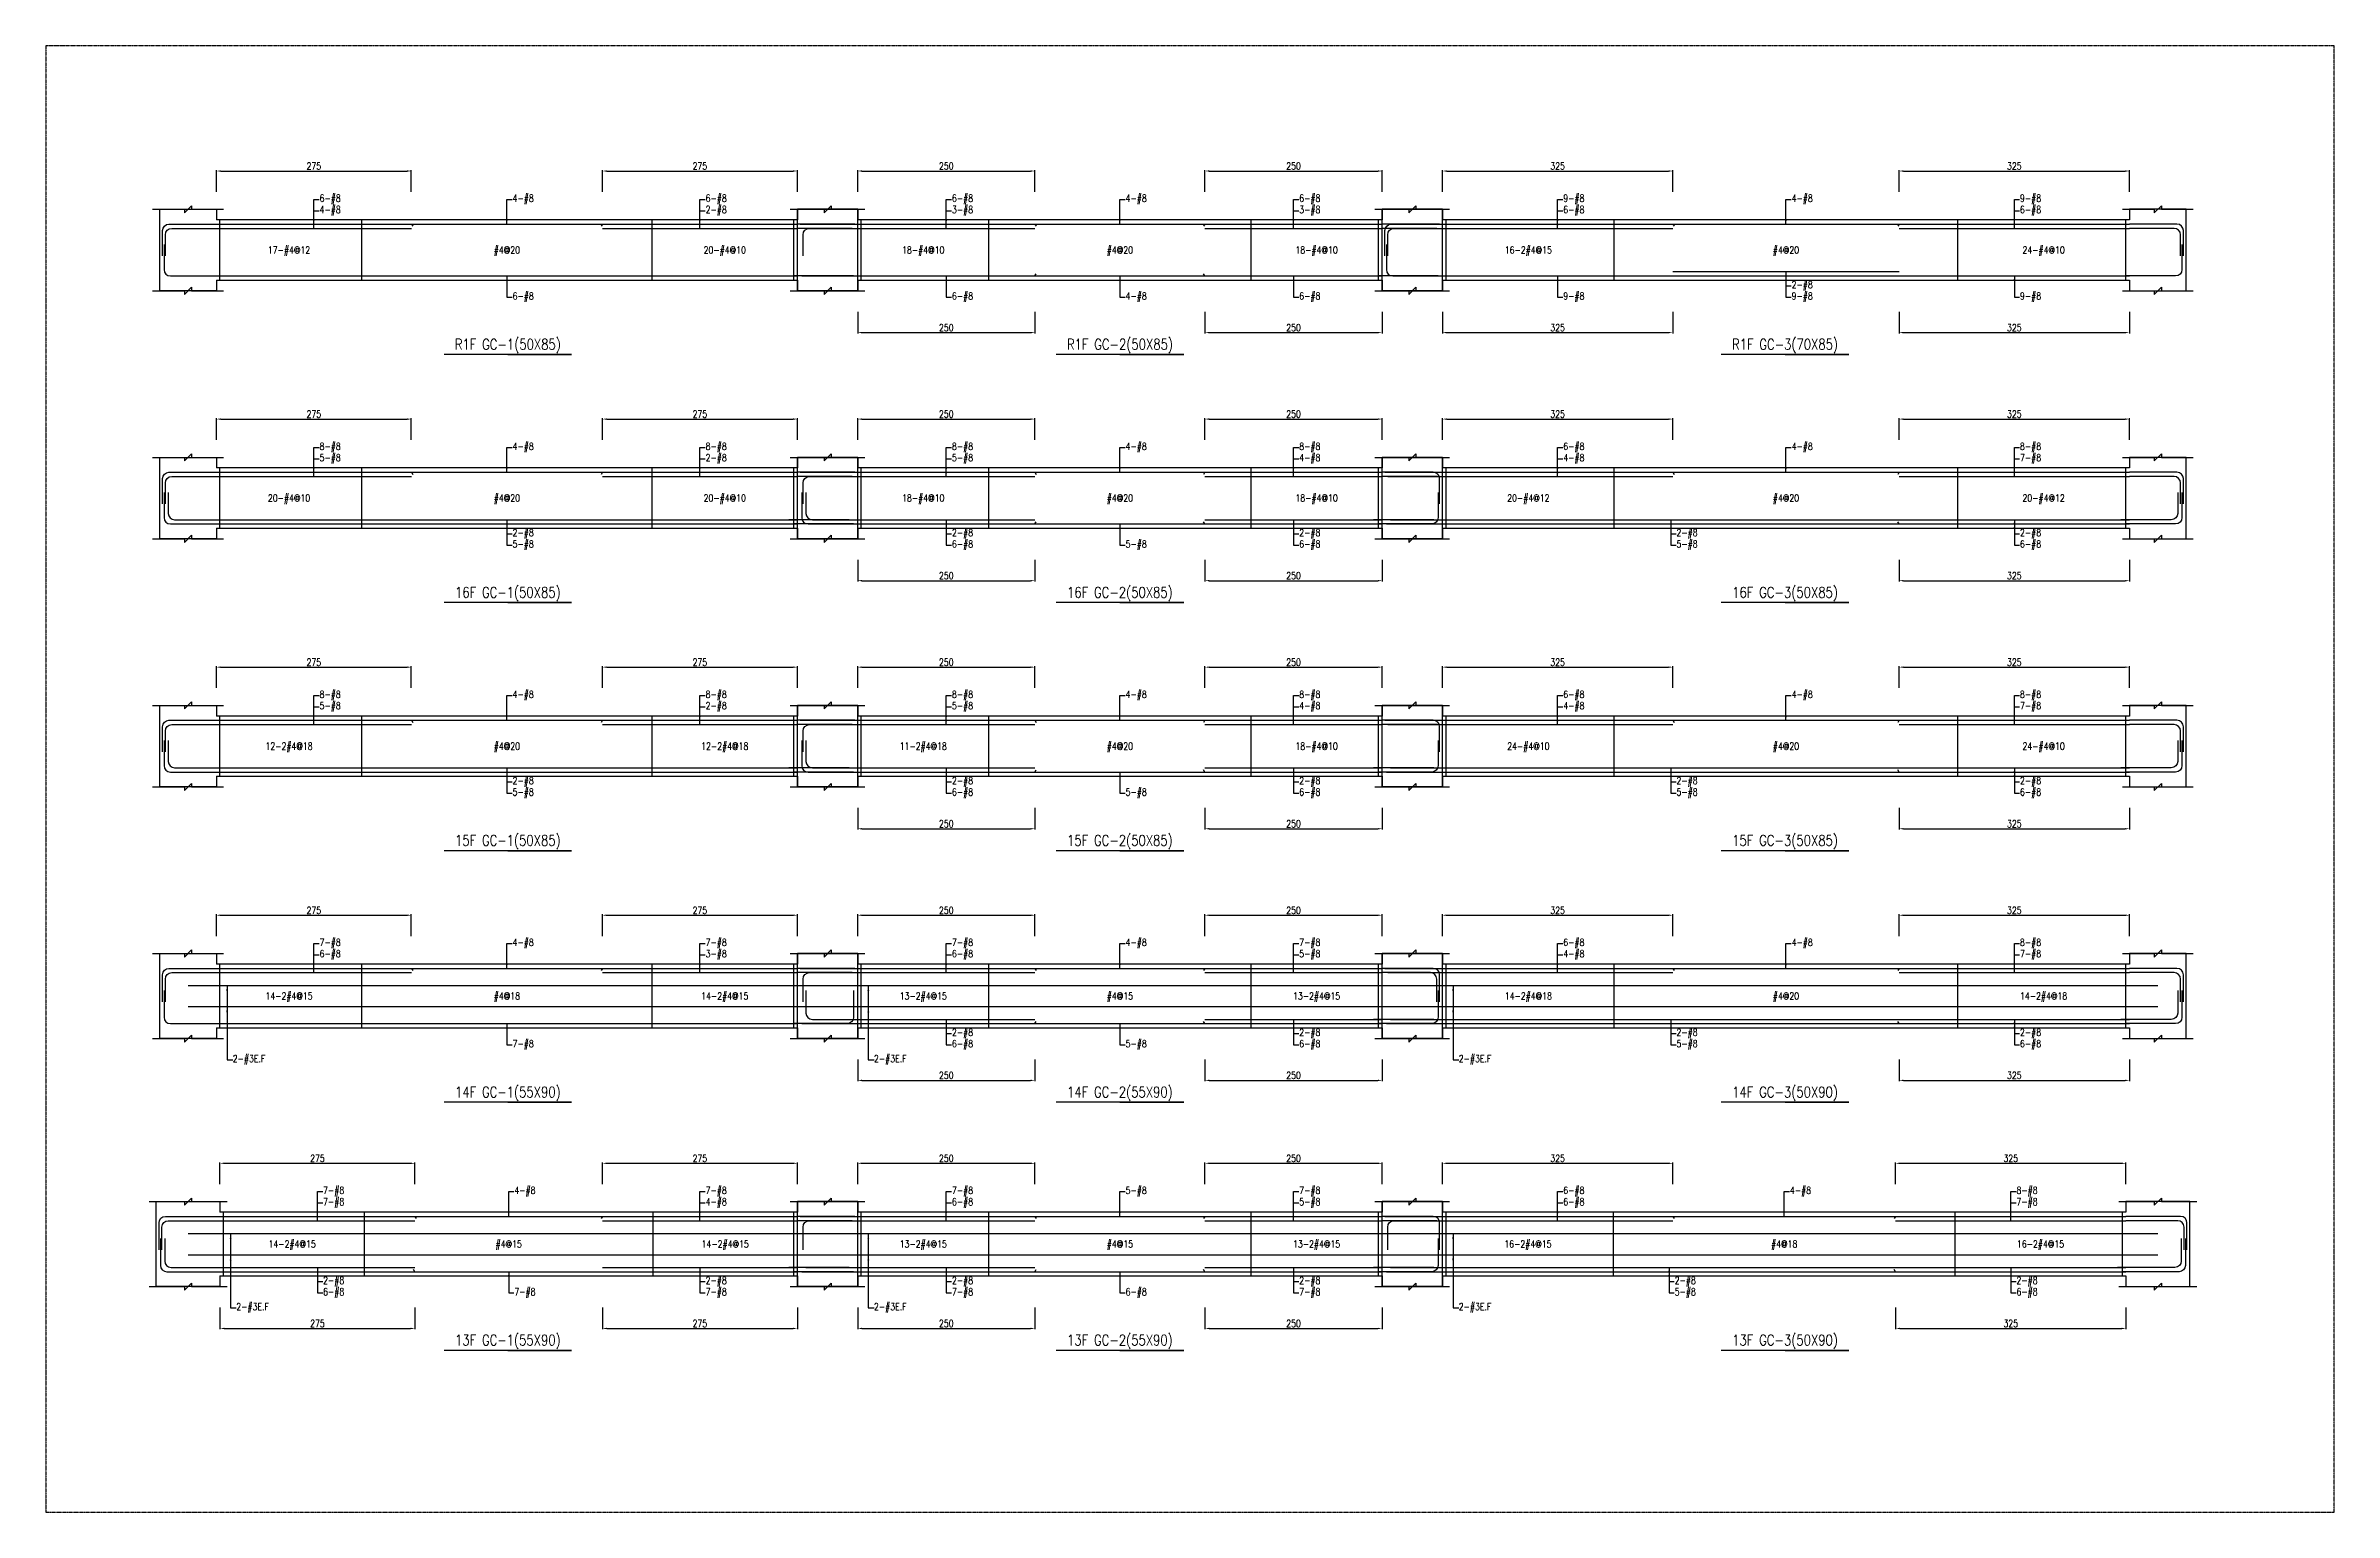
# Model space of a CAD drawing. Header units: millimetres. Extents: x 0 to 84580, y -12276 to 4373.
# Drawn here: x 26145 to 29374, y -6138 to -4069 of the extents above; entities that cross this region are included whole.
import ezdxf
from ezdxf.enums import TextEntityAlignment as Align

# ---------------------------------------------------------------- set-up
doc = ezdxf.new("R2010")
doc.units = ezdxf.units.MM
doc.header["$MEASUREMENT"] = 0
doc.linetypes.add('CENTER', pattern=[2, 1.25, -0.25, 0.25, -0.25])
for name, color, linetype in [('S-DIM', 2, 'Continuous'), ('S-GRID', 1, 'CENTER'), ('S-LEADER', 2, 'Continuous'), ('S-RC', 130, 'Continuous'), ('S-REINF', 6, 'Continuous'), ('S-TEXT', 2, 'Continuous')]:
    doc.layers.add(name, color=color, linetype=linetype)
doc.styles.add('CS4', font='romans.shx', dxfattribs={"width": 0.8, "bigfont": 'lsp.shx'})
doc.styles.get("Standard").update_dxf_attribs({"font": 'arial.ttf'})
doc.dimstyles.new('ISO-25', dxfattribs={"dimtxt": 2.5, "dimasz": 2.5, "dimexe": 1.25, "dimexo": 0.625, "dimtad": 1, "dimtxsty": 'Standard', "dimcen": 2.5, "dimadec": 0, "dimazin": 0, "dimtfac": 1, "dimtmove": 0, "dimatfit": 3, "dimfxl": 0, "dimarcsym": 0})

msp = doc.modelspace()

# ---------------------------------------------------------------- texts
at = {"layer": 'S-LEADER', "char_height": 10, "attachment_point": 4, "style": 'CS4'}
for s, insert in [('4-#8', (26531.33, -4301.682)), ('6-#8', (26531.33, -4285.682)), ('4-#8', (26803.68, -4285.682)), ('2-#8', (27076.03, -4301.682)), ('6-#8', (27076.03, -4285.682)), ('3-#8', (27423.63, -4301.682)), ('6-#8', (27423.63, -4285.682)), ('4-#8', (27668.63, -4285.682)), ('3-#8', (27913.63, -4301.682)), ('6-#8', (27913.63, -4285.682)), ('9-#8', (28286.23, -4285.682)), ('6-#8', (28286.23, -4301.682)), ('4-#8', (28608.43, -4285.682)), ('9-#8', (28930.63, -4285.682)), ('6-#8', (28930.63, -4301.682)), ('6-#8', (26803.73, -4423.682)), ('6-#8', (27423.63, -4423.682)), ('4-#8', (27668.63, -4423.682)), ('6-#8', (27913.63, -4423.682)), ('9-#8', (28286.23, -4423.682)), ('2-#8', (28608.43, -4407.682)), ('9-#8', (28608.43, -4423.682)), ('9-#8', (28930.63, -4423.682)), ('8-#8', (26531.33, -4635.682)), ('5-#8', (26531.33, -4651.682)), ('4-#8', (26803.68, -4635.682)), ('8-#8', (27076.03, -4635.682)), ('2-#8', (27076.03, -4651.682)), ('8-#8', (27423.63, -4635.682)), ('5-#8', (27423.63, -4651.682)), ('4-#8', (27668.63, -4635.682)), ('8-#8', (27913.63, -4635.682)), ('4-#8', (27913.63, -4651.682)), ('4-#8', (28286.23, -4651.682)), ('6-#8', (28286.23, -4635.682)), ('4-#8', (28608.43, -4635.682)), ('8-#8', (28930.63, -4635.682)), ('7-#8', (28930.63, -4651.682)), ('2-#8', (26803.68, -4757.682)), ('5-#8', (26803.68, -4773.682)), ('2-#8', (27423.63, -4757.682)), ('6-#8', (27423.63, -4773.682)), ('5-#8', (27668.63, -4773.682)), ('2-#8', (27913.63, -4757.682)), ('6-#8', (27913.63, -4773.682)), ('2-#8', (28445.93, -4757.682)), ('5-#8', (28445.93, -4773.682)), ('2-#8', (28930.63, -4757.682)), ('6-#8', (28930.63, -4773.682)), ('8-#8', (26531.33, -4985.682)), ('5-#8', (26531.33, -5001.682)), ('4-#8', (26803.68, -4985.682)), ('8-#8', (27076.03, -4985.682)), ('2-#8', (27076.03, -5001.682)), ('8-#8', (27423.63, -4985.682)), ('5-#8', (27423.63, -5001.682)), ('4-#8', (27668.63, -4985.682)), ('8-#8', (27913.63, -4985.682)), ('4-#8', (27913.63, -5001.682)), ('4-#8', (28286.23, -5001.682)), ('6-#8', (28286.23, -4985.682)), ('4-#8', (28608.43, -4985.682)), ('8-#8', (28930.63, -4985.682)), ('7-#8', (28930.63, -5001.682)), ('2-#8', (26803.68, -5107.682)), ('2-#8', (27423.63, -5107.682)), ('2-#8', (27913.63, -5107.682)), ('2-#8', (28445.93, -5107.682)), ('2-#8', (28930.63, -5107.682)), ('5-#8', (26803.68, -5123.682)), ('6-#8', (27423.63, -5123.682)), ('5-#8', (27668.63, -5123.682)), ('6-#8', (27913.63, -5123.682)), ('5-#8', (28445.93, -5123.682)), ('6-#8', (28930.63, -5123.682)), ('7-#8', (26531.33, -5335.682)), ('4-#8', (26803.68, -5335.682)), ('7-#8', (27076.03, -5335.682)), ('7-#8', (27423.63, -5335.682)), ('4-#8', (27668.63, -5335.682)), ('7-#8', (27913.63, -5335.682)), ('6-#8', (28286.23, -5335.682)), ('4-#8', (28608.43, -5335.682)), ('8-#8', (28930.63, -5335.682)), ('6-#8', (26531.33, -5351.682)), ('3-#8', (27076.03, -5351.682)), ('6-#8', (27423.63, -5351.682)), ('5-#8', (27913.63, -5351.682)), ('4-#8', (28286.23, -5351.682)), ('7-#8', (28930.63, -5351.682)), ('2-#8', (27423.63, -5462.682)), ('2-#8', (27913.63, -5462.682)), ('2-#8', (28445.93, -5462.682)), ('2-#8', (28930.63, -5462.682)), ('7-#8', (26803.68, -5478.682)), ('6-#8', (27423.63, -5478.682)), ('5-#8', (27668.63, -5478.682)), ('6-#8', (27913.63, -5478.682)), ('5-#8', (28445.93, -5478.682)), ('6-#8', (28930.63, -5478.682)), ('7-#8', (26536.33, -5685.682)), ('4-#8', (26806.18, -5685.682)), ('7-#8', (27076.03, -5685.682)), ('7-#8', (27423.63, -5685.682)), ('5-#8', (27668.63, -5685.682)), ('7-#8', (27913.63, -5685.682)), ('6-#8', (28286.23, -5685.682)), ('4-#8', (28605.93, -5685.682)), ('8-#8', (28925.63, -5685.682)), ('7-#8', (26536.33, -5701.682)), ('4-#8', (27076.03, -5701.682)), ('6-#8', (27423.63, -5701.682)), ('5-#8', (27913.63, -5701.682)), ('6-#8', (28286.23, -5701.682)), ('7-#8', (28925.63, -5701.682)), ('2-#8', (26536.33, -5812.682)), ('2-#8', (27076.03, -5812.682)), ('2-#8', (27423.63, -5812.682)), ('2-#8', (27913.63, -5812.682)), ('2-#8', (28443.43, -5812.682)), ('2-#8', (28925.63, -5812.682)), ('6-#8', (26536.33, -5828.682)), ('7-#8', (26806.18, -5828.682)), ('7-#8', (27076.03, -5828.682)), ('7-#8', (27423.63, -5828.682)), ('6-#8', (27668.63, -5828.682)), ('7-#8', (27913.63, -5828.682)), ('5-#8', (28443.43, -5828.682)), ('6-#8', (28925.63, -5828.682))]:
    msp.add_mtext(s, dxfattribs=dict(at, insert=insert))
at = {"layer": 'S-LEADER', "color": 3, "char_height": 10, "attachment_point": 4, "style": 'CS4'}
for insert in [(26408.83, -5499.682), (27313.63, -5499.682), (28138.73, -5499.682), (26413.83, -5849.682), (27313.63, -5849.682), (28138.73, -5849.682)]:
    msp.add_mtext('2-#3E.F', dxfattribs=dict(at, insert=insert))
at = {"layer": 'S-RC', "style": 'CS4', "width": 0.8}
for s, p in [('R1F GC-1(50X85)', (26796.98, -4497.682)), ('R1F GC-2(50X85)', (27660.63, -4497.682)), ('R1F GC-3(70X85)', (28599.13, -4497.682)), ('16F GC-1(50X85)', (26796.98, -4847.682)), ('16F GC-2(50X85)', (27660.63, -4847.682)), ('16F GC-3(50X85)', (28599.13, -4847.682)), ('15F GC-1(50X85)', (26796.98, -5197.682)), ('15F GC-2(50X85)', (27660.63, -5197.682)), ('15F GC-3(50X85)', (28599.13, -5197.682)), ('14F GC-1(55X90)', (26796.98, -5552.682)), ('14F GC-2(55X90)', (27660.63, -5552.682)), ('14F GC-3(50X90)', (28599.13, -5552.682)), ('13F GC-1(55X90)', (26796.98, -5902.682)), ('13F GC-2(55X90)', (27660.63, -5902.682)), ('13F GC-3(50X90)', (28599.13, -5902.682))]:
    msp.add_text(s, height=15, dxfattribs=at).set_placement(p, align=Align.CENTER)
at = {"layer": 'S-TEXT', "color": 1, "style": 'CS4', "width": 0.8}
for s, p in [('17-#4@12', (26488.292, -4362.182)), ('#4@20', (26795.68, -4362.182)), ('20-#4@10', (27103.067, -4362.182)), ('18-#4@10', (27383.13, -4362.182)), ('#4@20', (27660.63, -4362.182)), ('18-#4@10', (27938.13, -4362.182)), ('16-2#4@15', (28236.905, -4362.182)), ('#4@20', (28600.43, -4362.182)), ('24-#4@10', (28963.955, -4362.182)), ('20-#4@10', (26488.292, -4712.182)), ('#4@20', (26795.68, -4712.182)), ('20-#4@10', (27103.067, -4712.182)), ('18-#4@10', (27383.13, -4712.182)), ('#4@20', (27660.63, -4712.182)), ('18-#4@10', (27938.13, -4712.182)), ('20-#4@12', (28236.905, -4712.182)), ('#4@20', (28600.43, -4712.182)), ('20-#4@12', (28963.955, -4712.182)), ('12-2#4@18', (26488.292, -5062.182)), ('#4@20', (26795.68, -5062.182)), ('12-2#4@18', (27103.067, -5062.182)), ('11-2#4@18', (27383.13, -5062.182)), ('#4@20', (27660.63, -5062.182)), ('18-#4@10', (27938.13, -5062.182)), ('24-#4@10', (28236.905, -5062.182)), ('#4@20', (28600.43, -5062.182)), ('24-#4@10', (28963.955, -5062.182)), ('14-2#4@15', (26488.292, -5414.682)), ('#4@18', (26795.68, -5414.682)), ('14-2#4@15', (27103.067, -5414.682)), ('13-2#4@15', (27383.13, -5414.682)), ('#4@15', (27660.63, -5414.682)), ('13-2#4@15', (27938.13, -5414.682)), ('14-2#4@18', (28236.905, -5414.682)), ('#4@20', (28600.43, -5414.682)), ('14-2#4@18', (28963.955, -5414.682)), ('14-2#4@15', (26492.667, -5764.682)), ('#4@15', (26798.18, -5764.682)), ('14-2#4@15', (27103.692, -5764.682)), ('13-2#4@15', (27383.13, -5764.682)), ('#4@15', (27660.63, -5764.682)), ('13-2#4@15', (27938.13, -5764.682)), ('16-2#4@15', (28236.28, -5764.682)), ('#4@18', (28597.93, -5764.682)), ('16-2#4@15', (28959.58, -5764.682))]:
    msp.add_text(s, height=10, dxfattribs=at).set_placement(p, align=Align.CENTER)

# ---------------------------------------------------------------- blocks, each defined once
blk = doc.blocks.new('*D1265')
at = {"layer": 'DEFPOINTS', "color": 0, "transparency": 16777216}
for p in [(26665.8, -5645.7), (26390.8, -5675.7), (26665.8, -5675.7)]:
    blk.add_point(p, dxfattribs=at)
at = {"layer": 'S-DIM', "color": 0, "lineweight": -2, "transparency": 16777216}
for p, q in [((26390.8, -5675.1), (26390.8, -5644.4)), ((26396.8, -5645.7), (26659.8, -5645.7)), ((26665.8, -5675.1), (26665.8, -5644.4))]:
    blk.add_line(p, q, dxfattribs=at)
at = {"layer": 'S-DIM', "color": 0, "transparency": 16777216}
for points in [[(26396.8, -5644.7), (26396.8, -5646.7), (26390.8, -5645.7)], [(26659.8, -5644.7), (26659.8, -5646.7), (26665.8, -5645.7)]]:
    blk.add_solid(points, dxfattribs=at)
at = {"layer": 'S-DIM', "color": 0, "transparency": 16777216, "insert": (26528.3, -5638.7), "char_height": 10, "attachment_point": 5, "style": 'CS4'}
blk.add_mtext('275', dxfattribs=at)
blk = doc.blocks.new('*D1266')
at = {"layer": 'DEFPOINTS', "color": 0, "transparency": 16777216}
for p in [(27205.5, -5645.7), (26930.5, -5675.7), (27205.5, -5675.7)]:
    blk.add_point(p, dxfattribs=at)
at = {"layer": 'S-DIM', "color": 0, "lineweight": -2, "transparency": 16777216}
for p, q in [((26930.5, -5675.1), (26930.5, -5644.4)), ((26936.5, -5645.7), (27199.5, -5645.7)), ((27205.5, -5675.1), (27205.5, -5644.4))]:
    blk.add_line(p, q, dxfattribs=at)
at = {"layer": 'S-DIM', "color": 0, "transparency": 16777216}
for points in [[(26936.5, -5644.7), (26936.5, -5646.7), (26930.5, -5645.7)], [(27199.5, -5644.7), (27199.5, -5646.7), (27205.5, -5645.7)]]:
    blk.add_solid(points, dxfattribs=at)
at = {"layer": 'S-DIM', "color": 0, "transparency": 16777216, "insert": (27068, -5638.7), "char_height": 10, "attachment_point": 5, "style": 'CS4'}
blk.add_mtext('275', dxfattribs=at)
blk = doc.blocks.new('*D1267')
at = {"layer": 'DEFPOINTS', "color": 0, "transparency": 16777216}
for p in [(26390.8, -5848.7), (26665.8, -5848.7), (26665.8, -5878.7)]:
    blk.add_point(p, dxfattribs=at)
at = {"layer": 'S-DIM', "color": 0, "lineweight": -2, "transparency": 16777216}
for p, q in [((26390.8, -5849.3), (26390.8, -5879.9)), ((26665.8, -5849.3), (26665.8, -5879.9)), ((26396.8, -5878.7), (26659.8, -5878.7))]:
    blk.add_line(p, q, dxfattribs=at)
at = {"layer": 'S-DIM', "color": 0, "transparency": 16777216}
for points in [[(26396.8, -5877.7), (26396.8, -5879.7), (26390.8, -5878.7)], [(26659.8, -5877.7), (26659.8, -5879.7), (26665.8, -5878.7)]]:
    blk.add_solid(points, dxfattribs=at)
at = {"layer": 'S-DIM', "color": 0, "transparency": 16777216, "insert": (26528.3, -5871.7), "char_height": 10, "attachment_point": 5, "style": 'CS4'}
blk.add_mtext('275', dxfattribs=at)
blk = doc.blocks.new('*D1268')
at = {"layer": 'DEFPOINTS', "color": 0, "transparency": 16777216}
for p in [(26930.5, -5848.7), (27205.5, -5848.7), (27205.5, -5878.7)]:
    blk.add_point(p, dxfattribs=at)
at = {"layer": 'S-DIM', "color": 0, "lineweight": -2, "transparency": 16777216}
for p, q in [((26930.5, -5849.3), (26930.5, -5879.9)), ((27205.5, -5849.3), (27205.5, -5879.9)), ((26936.5, -5878.7), (27199.5, -5878.7))]:
    blk.add_line(p, q, dxfattribs=at)
at = {"layer": 'S-DIM', "color": 0, "transparency": 16777216}
for points in [[(26936.5, -5877.7), (26936.5, -5879.7), (26930.5, -5878.7)], [(27199.5, -5877.7), (27199.5, -5879.7), (27205.5, -5878.7)]]:
    blk.add_solid(points, dxfattribs=at)
at = {"layer": 'S-DIM', "color": 0, "transparency": 16777216, "insert": (27068, -5871.7), "char_height": 10, "attachment_point": 5, "style": 'CS4'}
blk.add_mtext('275', dxfattribs=at)
blk = doc.blocks.new('*D1269')
at = {"layer": 'DEFPOINTS', "color": 0, "transparency": 16777216}
for p in [(26385.8, -5325.7), (26660.8, -5295.7), (26660.8, -5325.7)]:
    blk.add_point(p, dxfattribs=at)
at = {"layer": 'S-DIM', "color": 0, "lineweight": -2, "transparency": 16777216}
for p, q in [((26385.8, -5325.1), (26385.8, -5294.4)), ((26660.8, -5325.1), (26660.8, -5294.4)), ((26391.8, -5295.7), (26654.8, -5295.7))]:
    blk.add_line(p, q, dxfattribs=at)
at = {"layer": 'S-DIM', "color": 0, "transparency": 16777216}
for points in [[(26391.8, -5294.7), (26391.8, -5296.7), (26385.8, -5295.7)], [(26654.8, -5294.7), (26654.8, -5296.7), (26660.8, -5295.7)]]:
    blk.add_solid(points, dxfattribs=at)
at = {"layer": 'S-DIM', "color": 0, "transparency": 16777216, "insert": (26523.3, -5288.7), "char_height": 10, "attachment_point": 5, "style": 'CS4'}
blk.add_mtext('275', dxfattribs=at)
blk = doc.blocks.new('*D1270')
at = {"layer": 'DEFPOINTS', "color": 0, "transparency": 16777216}
for p in [(26930.5, -5325.7), (27205.5, -5295.7), (27205.5, -5325.7)]:
    blk.add_point(p, dxfattribs=at)
at = {"layer": 'S-DIM', "color": 0, "lineweight": -2, "transparency": 16777216}
for p, q in [((26930.5, -5325.1), (26930.5, -5294.4)), ((27205.5, -5325.1), (27205.5, -5294.4)), ((26936.5, -5295.7), (27199.5, -5295.7))]:
    blk.add_line(p, q, dxfattribs=at)
at = {"layer": 'S-DIM', "color": 0, "transparency": 16777216}
for points in [[(26936.5, -5294.7), (26936.5, -5296.7), (26930.5, -5295.7)], [(27199.5, -5294.7), (27199.5, -5296.7), (27205.5, -5295.7)]]:
    blk.add_solid(points, dxfattribs=at)
at = {"layer": 'S-DIM', "color": 0, "transparency": 16777216, "insert": (27068, -5288.7), "char_height": 10, "attachment_point": 5, "style": 'CS4'}
blk.add_mtext('275', dxfattribs=at)
blk = doc.blocks.new('*D1271')
at = {"layer": 'DEFPOINTS', "color": 0, "transparency": 16777216}
for p in [(26660.8, -4945.7), (26385.8, -4975.7), (26660.8, -4975.7)]:
    blk.add_point(p, dxfattribs=at)
at = {"layer": 'S-DIM', "color": 0, "lineweight": -2, "transparency": 16777216}
for p, q in [((26385.8, -4975.1), (26385.8, -4944.4)), ((26391.8, -4945.7), (26654.8, -4945.7)), ((26660.8, -4975.1), (26660.8, -4944.4))]:
    blk.add_line(p, q, dxfattribs=at)
at = {"layer": 'S-DIM', "color": 0, "transparency": 16777216}
for points in [[(26391.8, -4944.7), (26391.8, -4946.7), (26385.8, -4945.7)], [(26654.8, -4944.7), (26654.8, -4946.7), (26660.8, -4945.7)]]:
    blk.add_solid(points, dxfattribs=at)
at = {"layer": 'S-DIM', "color": 0, "transparency": 16777216, "insert": (26523.3, -4938.7), "char_height": 10, "attachment_point": 5, "style": 'CS4'}
blk.add_mtext('275', dxfattribs=at)
blk = doc.blocks.new('*D1272')
at = {"layer": 'DEFPOINTS', "color": 0, "transparency": 16777216}
for p in [(27205.5, -4945.7), (26930.5, -4975.7), (27205.5, -4975.7)]:
    blk.add_point(p, dxfattribs=at)
at = {"layer": 'S-DIM', "color": 0, "lineweight": -2, "transparency": 16777216}
for p, q in [((26930.5, -4975.1), (26930.5, -4944.4)), ((26936.5, -4945.7), (27199.5, -4945.7)), ((27205.5, -4975.1), (27205.5, -4944.4))]:
    blk.add_line(p, q, dxfattribs=at)
at = {"layer": 'S-DIM', "color": 0, "transparency": 16777216}
for points in [[(26936.5, -4944.7), (26936.5, -4946.7), (26930.5, -4945.7)], [(27199.5, -4944.7), (27199.5, -4946.7), (27205.5, -4945.7)]]:
    blk.add_solid(points, dxfattribs=at)
at = {"layer": 'S-DIM', "color": 0, "transparency": 16777216, "insert": (27068, -4938.7), "char_height": 10, "attachment_point": 5, "style": 'CS4'}
blk.add_mtext('275', dxfattribs=at)
blk = doc.blocks.new('*D1273')
at = {"layer": 'DEFPOINTS', "color": 0, "transparency": 16777216}
for p in [(26660.8, -4595.7), (26385.8, -4625.7), (26660.8, -4625.7)]:
    blk.add_point(p, dxfattribs=at)
at = {"layer": 'S-DIM', "color": 0, "lineweight": -2, "transparency": 16777216}
for p, q in [((26385.8, -4625.1), (26385.8, -4594.4)), ((26391.8, -4595.7), (26654.8, -4595.7)), ((26660.8, -4625.1), (26660.8, -4594.4))]:
    blk.add_line(p, q, dxfattribs=at)
at = {"layer": 'S-DIM', "color": 0, "transparency": 16777216}
for points in [[(26391.8, -4594.7), (26391.8, -4596.7), (26385.8, -4595.7)], [(26654.8, -4594.7), (26654.8, -4596.7), (26660.8, -4595.7)]]:
    blk.add_solid(points, dxfattribs=at)
at = {"layer": 'S-DIM', "color": 0, "transparency": 16777216, "insert": (26523.3, -4588.7), "char_height": 10, "attachment_point": 5, "style": 'CS4'}
blk.add_mtext('275', dxfattribs=at)
blk = doc.blocks.new('*D1274')
at = {"layer": 'DEFPOINTS', "color": 0, "transparency": 16777216}
for p in [(27205.5, -4595.7), (26930.5, -4625.7), (27205.5, -4625.7)]:
    blk.add_point(p, dxfattribs=at)
at = {"layer": 'S-DIM', "color": 0, "lineweight": -2, "transparency": 16777216}
for p, q in [((26930.5, -4625.1), (26930.5, -4594.4)), ((26936.5, -4595.7), (27199.5, -4595.7)), ((27205.5, -4625.1), (27205.5, -4594.4))]:
    blk.add_line(p, q, dxfattribs=at)
at = {"layer": 'S-DIM', "color": 0, "transparency": 16777216}
for points in [[(26936.5, -4594.7), (26936.5, -4596.7), (26930.5, -4595.7)], [(27199.5, -4594.7), (27199.5, -4596.7), (27205.5, -4595.7)]]:
    blk.add_solid(points, dxfattribs=at)
at = {"layer": 'S-DIM', "color": 0, "transparency": 16777216, "insert": (27068, -4588.7), "char_height": 10, "attachment_point": 5, "style": 'CS4'}
blk.add_mtext('275', dxfattribs=at)
blk = doc.blocks.new('*D1275')
at = {"layer": 'DEFPOINTS', "color": 0, "transparency": 16777216}
for p in [(26660.8, -4245.7), (26385.8, -4275.7), (26660.8, -4275.7)]:
    blk.add_point(p, dxfattribs=at)
at = {"layer": 'S-DIM', "color": 0, "lineweight": -2, "transparency": 16777216}
for p, q in [((26385.8, -4275.1), (26385.8, -4244.4)), ((26391.8, -4245.7), (26654.8, -4245.7)), ((26660.8, -4275.1), (26660.8, -4244.4))]:
    blk.add_line(p, q, dxfattribs=at)
at = {"layer": 'S-DIM', "color": 0, "transparency": 16777216}
for points in [[(26391.8, -4244.7), (26391.8, -4246.7), (26385.8, -4245.7)], [(26654.8, -4244.7), (26654.8, -4246.7), (26660.8, -4245.7)]]:
    blk.add_solid(points, dxfattribs=at)
at = {"layer": 'S-DIM', "color": 0, "transparency": 16777216, "insert": (26523.3, -4238.7), "char_height": 10, "attachment_point": 5, "style": 'CS4'}
blk.add_mtext('275', dxfattribs=at)
blk = doc.blocks.new('*D1276')
at = {"layer": 'DEFPOINTS', "color": 0, "transparency": 16777216}
for p in [(27205.5, -4245.7), (26930.5, -4275.7), (27205.5, -4275.7)]:
    blk.add_point(p, dxfattribs=at)
at = {"layer": 'S-DIM', "color": 0, "lineweight": -2, "transparency": 16777216}
for p, q in [((26930.5, -4275.1), (26930.5, -4244.4)), ((26936.5, -4245.7), (27199.5, -4245.7)), ((27205.5, -4275.1), (27205.5, -4244.4))]:
    blk.add_line(p, q, dxfattribs=at)
at = {"layer": 'S-DIM', "color": 0, "transparency": 16777216}
for points in [[(26936.5, -4244.7), (26936.5, -4246.7), (26930.5, -4245.7)], [(27199.5, -4244.7), (27199.5, -4246.7), (27205.5, -4245.7)]]:
    blk.add_solid(points, dxfattribs=at)
at = {"layer": 'S-DIM', "color": 0, "transparency": 16777216, "insert": (27068, -4238.7), "char_height": 10, "attachment_point": 5, "style": 'CS4'}
blk.add_mtext('275', dxfattribs=at)
blk = doc.blocks.new('*D1277')
at = {"layer": 'DEFPOINTS', "color": 0, "transparency": 16777216}
for p in [(27540.6, -5645.7), (27290.6, -5675.7), (27540.6, -5675.7)]:
    blk.add_point(p, dxfattribs=at)
at = {"layer": 'S-DIM', "color": 0, "lineweight": -2, "transparency": 16777216}
for p, q in [((27290.6, -5675.1), (27290.6, -5644.4)), ((27296.6, -5645.7), (27534.6, -5645.7)), ((27540.6, -5675.1), (27540.6, -5644.4))]:
    blk.add_line(p, q, dxfattribs=at)
at = {"layer": 'S-DIM', "color": 0, "transparency": 16777216}
for points in [[(27296.6, -5644.7), (27296.6, -5646.7), (27290.6, -5645.7)], [(27534.6, -5644.7), (27534.6, -5646.7), (27540.6, -5645.7)]]:
    blk.add_solid(points, dxfattribs=at)
at = {"layer": 'S-DIM', "color": 0, "transparency": 16777216, "insert": (27415.6, -5638.7), "char_height": 10, "attachment_point": 5, "style": 'CS4'}
blk.add_mtext('250', dxfattribs=at)
blk = doc.blocks.new('*D1278')
at = {"layer": 'DEFPOINTS', "color": 0, "transparency": 16777216}
for p in [(28030.6, -5645.7), (27780.6, -5675.7), (28030.6, -5675.7)]:
    blk.add_point(p, dxfattribs=at)
at = {"layer": 'S-DIM', "color": 0, "lineweight": -2, "transparency": 16777216}
for p, q in [((27780.6, -5675.1), (27780.6, -5644.4)), ((27786.6, -5645.7), (28024.6, -5645.7)), ((28030.6, -5675.1), (28030.6, -5644.4))]:
    blk.add_line(p, q, dxfattribs=at)
at = {"layer": 'S-DIM', "color": 0, "transparency": 16777216}
for points in [[(27786.6, -5644.7), (27786.6, -5646.7), (27780.6, -5645.7)], [(28024.6, -5644.7), (28024.6, -5646.7), (28030.6, -5645.7)]]:
    blk.add_solid(points, dxfattribs=at)
at = {"layer": 'S-DIM', "color": 0, "transparency": 16777216, "insert": (27905.6, -5638.7), "char_height": 10, "attachment_point": 5, "style": 'CS4'}
blk.add_mtext('250', dxfattribs=at)
blk = doc.blocks.new('*D1279')
at = {"layer": 'DEFPOINTS', "color": 0, "transparency": 16777216}
for p in [(27290.6, -5848.7), (27540.6, -5848.7), (27540.6, -5878.7)]:
    blk.add_point(p, dxfattribs=at)
at = {"layer": 'S-DIM', "color": 0, "lineweight": -2, "transparency": 16777216}
for p, q in [((27290.6, -5849.3), (27290.6, -5879.9)), ((27540.6, -5849.3), (27540.6, -5879.9)), ((27296.6, -5878.7), (27534.6, -5878.7))]:
    blk.add_line(p, q, dxfattribs=at)
at = {"layer": 'S-DIM', "color": 0, "transparency": 16777216}
for points in [[(27296.6, -5877.7), (27296.6, -5879.7), (27290.6, -5878.7)], [(27534.6, -5877.7), (27534.6, -5879.7), (27540.6, -5878.7)]]:
    blk.add_solid(points, dxfattribs=at)
at = {"layer": 'S-DIM', "color": 0, "transparency": 16777216, "insert": (27415.6, -5871.7), "char_height": 10, "attachment_point": 5, "style": 'CS4'}
blk.add_mtext('250', dxfattribs=at)
blk = doc.blocks.new('*D1280')
at = {"layer": 'DEFPOINTS', "color": 0, "transparency": 16777216}
for p in [(27780.6, -5848.7), (28030.6, -5848.7), (28030.6, -5878.7)]:
    blk.add_point(p, dxfattribs=at)
at = {"layer": 'S-DIM', "color": 0, "lineweight": -2, "transparency": 16777216}
for p, q in [((27780.6, -5849.3), (27780.6, -5879.9)), ((28030.6, -5849.3), (28030.6, -5879.9)), ((27786.6, -5878.7), (28024.6, -5878.7))]:
    blk.add_line(p, q, dxfattribs=at)
at = {"layer": 'S-DIM', "color": 0, "transparency": 16777216}
for points in [[(27786.6, -5877.7), (27786.6, -5879.7), (27780.6, -5878.7)], [(28024.6, -5877.7), (28024.6, -5879.7), (28030.6, -5878.7)]]:
    blk.add_solid(points, dxfattribs=at)
at = {"layer": 'S-DIM', "color": 0, "transparency": 16777216, "insert": (27905.6, -5871.7), "char_height": 10, "attachment_point": 5, "style": 'CS4'}
blk.add_mtext('250', dxfattribs=at)
blk = doc.blocks.new('*D1281')
at = {"layer": 'DEFPOINTS', "color": 0, "transparency": 16777216}
for p in [(27290.6, -5325.7), (27540.6, -5295.7), (27540.6, -5325.7)]:
    blk.add_point(p, dxfattribs=at)
at = {"layer": 'S-DIM', "color": 0, "lineweight": -2, "transparency": 16777216}
for p, q in [((27290.6, -5325.1), (27290.6, -5294.4)), ((27540.6, -5325.1), (27540.6, -5294.4)), ((27296.6, -5295.7), (27534.6, -5295.7))]:
    blk.add_line(p, q, dxfattribs=at)
at = {"layer": 'S-DIM', "color": 0, "transparency": 16777216}
for points in [[(27296.6, -5294.7), (27296.6, -5296.7), (27290.6, -5295.7)], [(27534.6, -5294.7), (27534.6, -5296.7), (27540.6, -5295.7)]]:
    blk.add_solid(points, dxfattribs=at)
at = {"layer": 'S-DIM', "color": 0, "transparency": 16777216, "insert": (27415.6, -5288.7), "char_height": 10, "attachment_point": 5, "style": 'CS4'}
blk.add_mtext('250', dxfattribs=at)
blk = doc.blocks.new('*D1282')
at = {"layer": 'DEFPOINTS', "color": 0, "transparency": 16777216}
for p in [(27780.6, -5325.7), (28030.6, -5295.7), (28030.6, -5325.7)]:
    blk.add_point(p, dxfattribs=at)
at = {"layer": 'S-DIM', "color": 0, "lineweight": -2, "transparency": 16777216}
for p, q in [((27780.6, -5325.1), (27780.6, -5294.4)), ((28030.6, -5325.1), (28030.6, -5294.4)), ((27786.6, -5295.7), (28024.6, -5295.7))]:
    blk.add_line(p, q, dxfattribs=at)
at = {"layer": 'S-DIM', "color": 0, "transparency": 16777216}
for points in [[(27786.6, -5294.7), (27786.6, -5296.7), (27780.6, -5295.7)], [(28024.6, -5294.7), (28024.6, -5296.7), (28030.6, -5295.7)]]:
    blk.add_solid(points, dxfattribs=at)
at = {"layer": 'S-DIM', "color": 0, "transparency": 16777216, "insert": (27905.6, -5288.7), "char_height": 10, "attachment_point": 5, "style": 'CS4'}
blk.add_mtext('250', dxfattribs=at)
blk = doc.blocks.new('*D1283')
at = {"layer": 'DEFPOINTS', "color": 0, "transparency": 16777216}
for p in [(27290.6, -5498.7), (27540.6, -5498.7), (27540.6, -5528.7)]:
    blk.add_point(p, dxfattribs=at)
at = {"layer": 'S-DIM', "color": 0, "lineweight": -2, "transparency": 16777216}
for p, q in [((27290.6, -5499.3), (27290.6, -5529.9)), ((27540.6, -5499.3), (27540.6, -5529.9)), ((27296.6, -5528.7), (27534.6, -5528.7))]:
    blk.add_line(p, q, dxfattribs=at)
at = {"layer": 'S-DIM', "color": 0, "transparency": 16777216}
for points in [[(27296.6, -5527.7), (27296.6, -5529.7), (27290.6, -5528.7)], [(27534.6, -5527.7), (27534.6, -5529.7), (27540.6, -5528.7)]]:
    blk.add_solid(points, dxfattribs=at)
at = {"layer": 'S-DIM', "color": 0, "transparency": 16777216, "insert": (27415.6, -5521.7), "char_height": 10, "attachment_point": 5, "style": 'CS4'}
blk.add_mtext('250', dxfattribs=at)
blk = doc.blocks.new('*D1284')
at = {"layer": 'DEFPOINTS', "color": 0, "transparency": 16777216}
for p in [(27780.6, -5498.7), (28030.6, -5498.7), (28030.6, -5528.7)]:
    blk.add_point(p, dxfattribs=at)
at = {"layer": 'S-DIM', "color": 0, "lineweight": -2, "transparency": 16777216}
for p, q in [((27780.6, -5499.3), (27780.6, -5529.9)), ((28030.6, -5499.3), (28030.6, -5529.9)), ((27786.6, -5528.7), (28024.6, -5528.7))]:
    blk.add_line(p, q, dxfattribs=at)
at = {"layer": 'S-DIM', "color": 0, "transparency": 16777216}
for points in [[(27786.6, -5527.7), (27786.6, -5529.7), (27780.6, -5528.7)], [(28024.6, -5527.7), (28024.6, -5529.7), (28030.6, -5528.7)]]:
    blk.add_solid(points, dxfattribs=at)
at = {"layer": 'S-DIM', "color": 0, "transparency": 16777216, "insert": (27905.6, -5521.7), "char_height": 10, "attachment_point": 5, "style": 'CS4'}
blk.add_mtext('250', dxfattribs=at)
blk = doc.blocks.new('*D1285')
at = {"layer": 'DEFPOINTS', "color": 0, "transparency": 16777216}
for p in [(27540.6, -4945.7), (27290.6, -4975.7), (27540.6, -4975.7)]:
    blk.add_point(p, dxfattribs=at)
at = {"layer": 'S-DIM', "color": 0, "lineweight": -2, "transparency": 16777216}
for p, q in [((27290.6, -4975.1), (27290.6, -4944.4)), ((27296.6, -4945.7), (27534.6, -4945.7)), ((27540.6, -4975.1), (27540.6, -4944.4))]:
    blk.add_line(p, q, dxfattribs=at)
at = {"layer": 'S-DIM', "color": 0, "transparency": 16777216}
for points in [[(27296.6, -4944.7), (27296.6, -4946.7), (27290.6, -4945.7)], [(27534.6, -4944.7), (27534.6, -4946.7), (27540.6, -4945.7)]]:
    blk.add_solid(points, dxfattribs=at)
at = {"layer": 'S-DIM', "color": 0, "transparency": 16777216, "insert": (27415.6, -4938.7), "char_height": 10, "attachment_point": 5, "style": 'CS4'}
blk.add_mtext('250', dxfattribs=at)
blk = doc.blocks.new('*D1286')
at = {"layer": 'DEFPOINTS', "color": 0, "transparency": 16777216}
for p in [(28030.6, -4945.7), (27780.6, -4975.7), (28030.6, -4975.7)]:
    blk.add_point(p, dxfattribs=at)
at = {"layer": 'S-DIM', "color": 0, "lineweight": -2, "transparency": 16777216}
for p, q in [((27780.6, -4975.1), (27780.6, -4944.4)), ((27786.6, -4945.7), (28024.6, -4945.7)), ((28030.6, -4975.1), (28030.6, -4944.4))]:
    blk.add_line(p, q, dxfattribs=at)
at = {"layer": 'S-DIM', "color": 0, "transparency": 16777216}
for points in [[(27786.6, -4944.7), (27786.6, -4946.7), (27780.6, -4945.7)], [(28024.6, -4944.7), (28024.6, -4946.7), (28030.6, -4945.7)]]:
    blk.add_solid(points, dxfattribs=at)
at = {"layer": 'S-DIM', "color": 0, "transparency": 16777216, "insert": (27905.6, -4938.7), "char_height": 10, "attachment_point": 5, "style": 'CS4'}
blk.add_mtext('250', dxfattribs=at)
blk = doc.blocks.new('*D1287')
at = {"layer": 'DEFPOINTS', "color": 0, "transparency": 16777216}
for p in [(27290.6, -5143.7), (27540.6, -5143.7), (27540.6, -5173.7)]:
    blk.add_point(p, dxfattribs=at)
at = {"layer": 'S-DIM', "color": 0, "lineweight": -2, "transparency": 16777216}
for p, q in [((27290.6, -5144.3), (27290.6, -5174.9)), ((27540.6, -5144.3), (27540.6, -5174.9)), ((27296.6, -5173.7), (27534.6, -5173.7))]:
    blk.add_line(p, q, dxfattribs=at)
at = {"layer": 'S-DIM', "color": 0, "transparency": 16777216}
for points in [[(27296.6, -5172.7), (27296.6, -5174.7), (27290.6, -5173.7)], [(27534.6, -5172.7), (27534.6, -5174.7), (27540.6, -5173.7)]]:
    blk.add_solid(points, dxfattribs=at)
at = {"layer": 'S-DIM', "color": 0, "transparency": 16777216, "insert": (27415.6, -5166.7), "char_height": 10, "attachment_point": 5, "style": 'CS4'}
blk.add_mtext('250', dxfattribs=at)
blk = doc.blocks.new('*D1288')
at = {"layer": 'DEFPOINTS', "color": 0, "transparency": 16777216}
for p in [(27780.6, -5143.7), (28030.6, -5143.7), (28030.6, -5173.7)]:
    blk.add_point(p, dxfattribs=at)
at = {"layer": 'S-DIM', "color": 0, "lineweight": -2, "transparency": 16777216}
for p, q in [((27780.6, -5144.3), (27780.6, -5174.9)), ((28030.6, -5144.3), (28030.6, -5174.9)), ((27786.6, -5173.7), (28024.6, -5173.7))]:
    blk.add_line(p, q, dxfattribs=at)
at = {"layer": 'S-DIM', "color": 0, "transparency": 16777216}
for points in [[(27786.6, -5172.7), (27786.6, -5174.7), (27780.6, -5173.7)], [(28024.6, -5172.7), (28024.6, -5174.7), (28030.6, -5173.7)]]:
    blk.add_solid(points, dxfattribs=at)
at = {"layer": 'S-DIM', "color": 0, "transparency": 16777216, "insert": (27905.6, -5166.7), "char_height": 10, "attachment_point": 5, "style": 'CS4'}
blk.add_mtext('250', dxfattribs=at)
blk = doc.blocks.new('*D1289')
at = {"layer": 'DEFPOINTS', "color": 0, "transparency": 16777216}
for p in [(27540.6, -4595.7), (27290.6, -4625.7), (27540.6, -4625.7)]:
    blk.add_point(p, dxfattribs=at)
at = {"layer": 'S-DIM', "color": 0, "lineweight": -2, "transparency": 16777216}
for p, q in [((27290.6, -4625.1), (27290.6, -4594.4)), ((27296.6, -4595.7), (27534.6, -4595.7)), ((27540.6, -4625.1), (27540.6, -4594.4))]:
    blk.add_line(p, q, dxfattribs=at)
at = {"layer": 'S-DIM', "color": 0, "transparency": 16777216}
for points in [[(27296.6, -4594.7), (27296.6, -4596.7), (27290.6, -4595.7)], [(27534.6, -4594.7), (27534.6, -4596.7), (27540.6, -4595.7)]]:
    blk.add_solid(points, dxfattribs=at)
at = {"layer": 'S-DIM', "color": 0, "transparency": 16777216, "insert": (27415.6, -4588.7), "char_height": 10, "attachment_point": 5, "style": 'CS4'}
blk.add_mtext('250', dxfattribs=at)
blk = doc.blocks.new('*D1290')
at = {"layer": 'DEFPOINTS', "color": 0, "transparency": 16777216}
for p in [(28030.6, -4595.7), (27780.6, -4625.7), (28030.6, -4625.7)]:
    blk.add_point(p, dxfattribs=at)
at = {"layer": 'S-DIM', "color": 0, "lineweight": -2, "transparency": 16777216}
for p, q in [((27780.6, -4625.1), (27780.6, -4594.4)), ((27786.6, -4595.7), (28024.6, -4595.7)), ((28030.6, -4625.1), (28030.6, -4594.4))]:
    blk.add_line(p, q, dxfattribs=at)
at = {"layer": 'S-DIM', "color": 0, "transparency": 16777216}
for points in [[(27786.6, -4594.7), (27786.6, -4596.7), (27780.6, -4595.7)], [(28024.6, -4594.7), (28024.6, -4596.7), (28030.6, -4595.7)]]:
    blk.add_solid(points, dxfattribs=at)
at = {"layer": 'S-DIM', "color": 0, "transparency": 16777216, "insert": (27905.6, -4588.7), "char_height": 10, "attachment_point": 5, "style": 'CS4'}
blk.add_mtext('250', dxfattribs=at)
blk = doc.blocks.new('*D1291')
at = {"layer": 'DEFPOINTS', "color": 0, "transparency": 16777216}
for p in [(27290.6, -4793.7), (27540.6, -4793.7), (27540.6, -4823.7)]:
    blk.add_point(p, dxfattribs=at)
at = {"layer": 'S-DIM', "color": 0, "lineweight": -2, "transparency": 16777216}
for p, q in [((27290.6, -4794.3), (27290.6, -4824.9)), ((27540.6, -4794.3), (27540.6, -4824.9)), ((27296.6, -4823.7), (27534.6, -4823.7))]:
    blk.add_line(p, q, dxfattribs=at)
at = {"layer": 'S-DIM', "color": 0, "transparency": 16777216}
for points in [[(27296.6, -4822.7), (27296.6, -4824.7), (27290.6, -4823.7)], [(27534.6, -4822.7), (27534.6, -4824.7), (27540.6, -4823.7)]]:
    blk.add_solid(points, dxfattribs=at)
at = {"layer": 'S-DIM', "color": 0, "transparency": 16777216, "insert": (27415.6, -4816.7), "char_height": 10, "attachment_point": 5, "style": 'CS4'}
blk.add_mtext('250', dxfattribs=at)
blk = doc.blocks.new('*D1292')
at = {"layer": 'DEFPOINTS', "color": 0, "transparency": 16777216}
for p in [(27780.6, -4793.7), (28030.6, -4793.7), (28030.6, -4823.7)]:
    blk.add_point(p, dxfattribs=at)
at = {"layer": 'S-DIM', "color": 0, "lineweight": -2, "transparency": 16777216}
for p, q in [((27780.6, -4794.3), (27780.6, -4824.9)), ((28030.6, -4794.3), (28030.6, -4824.9)), ((27786.6, -4823.7), (28024.6, -4823.7))]:
    blk.add_line(p, q, dxfattribs=at)
at = {"layer": 'S-DIM', "color": 0, "transparency": 16777216}
for points in [[(27786.6, -4822.7), (27786.6, -4824.7), (27780.6, -4823.7)], [(28024.6, -4822.7), (28024.6, -4824.7), (28030.6, -4823.7)]]:
    blk.add_solid(points, dxfattribs=at)
at = {"layer": 'S-DIM', "color": 0, "transparency": 16777216, "insert": (27905.6, -4816.7), "char_height": 10, "attachment_point": 5, "style": 'CS4'}
blk.add_mtext('250', dxfattribs=at)
blk = doc.blocks.new('*D1293')
at = {"layer": 'DEFPOINTS', "color": 0, "transparency": 16777216}
for p in [(27540.6, -4245.7), (27290.6, -4275.7), (27540.6, -4275.7)]:
    blk.add_point(p, dxfattribs=at)
at = {"layer": 'S-DIM', "color": 0, "lineweight": -2, "transparency": 16777216}
for p, q in [((27290.6, -4275.1), (27290.6, -4244.4)), ((27296.6, -4245.7), (27534.6, -4245.7)), ((27540.6, -4275.1), (27540.6, -4244.4))]:
    blk.add_line(p, q, dxfattribs=at)
at = {"layer": 'S-DIM', "color": 0, "transparency": 16777216}
for points in [[(27296.6, -4244.7), (27296.6, -4246.7), (27290.6, -4245.7)], [(27534.6, -4244.7), (27534.6, -4246.7), (27540.6, -4245.7)]]:
    blk.add_solid(points, dxfattribs=at)
at = {"layer": 'S-DIM', "color": 0, "transparency": 16777216, "insert": (27415.6, -4238.7), "char_height": 10, "attachment_point": 5, "style": 'CS4'}
blk.add_mtext('250', dxfattribs=at)
blk = doc.blocks.new('*D1294')
at = {"layer": 'DEFPOINTS', "color": 0, "transparency": 16777216}
for p in [(28030.6, -4245.7), (27780.6, -4275.7), (28030.6, -4275.7)]:
    blk.add_point(p, dxfattribs=at)
at = {"layer": 'S-DIM', "color": 0, "lineweight": -2, "transparency": 16777216}
for p, q in [((27780.6, -4275.1), (27780.6, -4244.4)), ((27786.6, -4245.7), (28024.6, -4245.7)), ((28030.6, -4275.1), (28030.6, -4244.4))]:
    blk.add_line(p, q, dxfattribs=at)
at = {"layer": 'S-DIM', "color": 0, "transparency": 16777216}
for points in [[(27786.6, -4244.7), (27786.6, -4246.7), (27780.6, -4245.7)], [(28024.6, -4244.7), (28024.6, -4246.7), (28030.6, -4245.7)]]:
    blk.add_solid(points, dxfattribs=at)
at = {"layer": 'S-DIM', "color": 0, "transparency": 16777216, "insert": (27905.6, -4238.7), "char_height": 10, "attachment_point": 5, "style": 'CS4'}
blk.add_mtext('250', dxfattribs=at)
blk = doc.blocks.new('*D1295')
at = {"layer": 'DEFPOINTS', "color": 0, "transparency": 16777216}
for p in [(27290.6, -4443.7), (27540.6, -4443.7), (27540.6, -4473.7)]:
    blk.add_point(p, dxfattribs=at)
at = {"layer": 'S-DIM', "color": 0, "lineweight": -2, "transparency": 16777216}
for p, q in [((27290.6, -4444.3), (27290.6, -4474.9)), ((27540.6, -4444.3), (27540.6, -4474.9)), ((27296.6, -4473.7), (27534.6, -4473.7))]:
    blk.add_line(p, q, dxfattribs=at)
at = {"layer": 'S-DIM', "color": 0, "transparency": 16777216}
for points in [[(27296.6, -4472.7), (27296.6, -4474.7), (27290.6, -4473.7)], [(27534.6, -4472.7), (27534.6, -4474.7), (27540.6, -4473.7)]]:
    blk.add_solid(points, dxfattribs=at)
at = {"layer": 'S-DIM', "color": 0, "transparency": 16777216, "insert": (27415.6, -4466.7), "char_height": 10, "attachment_point": 5, "style": 'CS4'}
blk.add_mtext('250', dxfattribs=at)
blk = doc.blocks.new('*D1296')
at = {"layer": 'DEFPOINTS', "color": 0, "transparency": 16777216}
for p in [(27780.6, -4443.7), (28030.6, -4443.7), (28030.6, -4473.7)]:
    blk.add_point(p, dxfattribs=at)
at = {"layer": 'S-DIM', "color": 0, "lineweight": -2, "transparency": 16777216}
for p, q in [((27780.6, -4444.3), (27780.6, -4474.9)), ((28030.6, -4444.3), (28030.6, -4474.9)), ((27786.6, -4473.7), (28024.6, -4473.7))]:
    blk.add_line(p, q, dxfattribs=at)
at = {"layer": 'S-DIM', "color": 0, "transparency": 16777216}
for points in [[(27786.6, -4472.7), (27786.6, -4474.7), (27780.6, -4473.7)], [(28024.6, -4472.7), (28024.6, -4474.7), (28030.6, -4473.7)]]:
    blk.add_solid(points, dxfattribs=at)
at = {"layer": 'S-DIM', "color": 0, "transparency": 16777216, "insert": (27905.6, -4466.7), "char_height": 10, "attachment_point": 5, "style": 'CS4'}
blk.add_mtext('250', dxfattribs=at)
blk = doc.blocks.new('*D1297')
at = {"layer": 'DEFPOINTS', "color": 0, "transparency": 16777216}
for p in [(28440.7, -5645.7), (28115.7, -5675.7), (28440.7, -5675.7)]:
    blk.add_point(p, dxfattribs=at)
at = {"layer": 'S-DIM', "color": 0, "lineweight": -2, "transparency": 16777216}
for p, q in [((28115.7, -5675.1), (28115.7, -5644.4)), ((28121.7, -5645.7), (28434.7, -5645.7)), ((28440.7, -5675.1), (28440.7, -5644.4))]:
    blk.add_line(p, q, dxfattribs=at)
at = {"layer": 'S-DIM', "color": 0, "transparency": 16777216}
for points in [[(28121.7, -5644.7), (28121.7, -5646.7), (28115.7, -5645.7)], [(28434.7, -5644.7), (28434.7, -5646.7), (28440.7, -5645.7)]]:
    blk.add_solid(points, dxfattribs=at)
at = {"layer": 'S-DIM', "color": 0, "transparency": 16777216, "insert": (28278.2, -5638.7), "char_height": 10, "attachment_point": 5, "style": 'CS4'}
blk.add_mtext('325', dxfattribs=at)
blk = doc.blocks.new('*D1298')
at = {"layer": 'DEFPOINTS', "color": 0, "transparency": 16777216}
for p in [(29080.1, -5645.7), (28755.1, -5675.7), (29080.1, -5675.7)]:
    blk.add_point(p, dxfattribs=at)
at = {"layer": 'S-DIM', "color": 0, "lineweight": -2, "transparency": 16777216}
for p, q in [((28755.1, -5675.1), (28755.1, -5644.4)), ((28761.1, -5645.7), (29074.1, -5645.7)), ((29080.1, -5675.1), (29080.1, -5644.4))]:
    blk.add_line(p, q, dxfattribs=at)
at = {"layer": 'S-DIM', "color": 0, "transparency": 16777216}
for points in [[(28761.1, -5644.7), (28761.1, -5646.7), (28755.1, -5645.7)], [(29074.1, -5644.7), (29074.1, -5646.7), (29080.1, -5645.7)]]:
    blk.add_solid(points, dxfattribs=at)
at = {"layer": 'S-DIM', "color": 0, "transparency": 16777216, "insert": (28917.6, -5638.7), "char_height": 10, "attachment_point": 5, "style": 'CS4'}
blk.add_mtext('325', dxfattribs=at)
blk = doc.blocks.new('*D1299')
at = {"layer": 'DEFPOINTS', "color": 0, "transparency": 16777216}
for p in [(28755.1, -5848.7), (29080.1, -5848.7), (29080.1, -5878.7)]:
    blk.add_point(p, dxfattribs=at)
at = {"layer": 'S-DIM', "color": 0, "lineweight": -2, "transparency": 16777216}
for p, q in [((28755.1, -5849.3), (28755.1, -5879.9)), ((29080.1, -5849.3), (29080.1, -5879.9)), ((28761.1, -5878.7), (29074.1, -5878.7))]:
    blk.add_line(p, q, dxfattribs=at)
at = {"layer": 'S-DIM', "color": 0, "transparency": 16777216}
for points in [[(28761.1, -5877.7), (28761.1, -5879.7), (28755.1, -5878.7)], [(29074.1, -5877.7), (29074.1, -5879.7), (29080.1, -5878.7)]]:
    blk.add_solid(points, dxfattribs=at)
at = {"layer": 'S-DIM', "color": 0, "transparency": 16777216, "insert": (28917.6, -5871.7), "char_height": 10, "attachment_point": 5, "style": 'CS4'}
blk.add_mtext('325', dxfattribs=at)
blk = doc.blocks.new('*D1300')
at = {"layer": 'DEFPOINTS', "color": 0, "transparency": 16777216}
for p in [(28115.7, -5325.7), (28440.7, -5295.7), (28440.7, -5325.7)]:
    blk.add_point(p, dxfattribs=at)
at = {"layer": 'S-DIM', "color": 0, "lineweight": -2, "transparency": 16777216}
for p, q in [((28115.7, -5325.1), (28115.7, -5294.4)), ((28440.7, -5325.1), (28440.7, -5294.4)), ((28121.7, -5295.7), (28434.7, -5295.7))]:
    blk.add_line(p, q, dxfattribs=at)
at = {"layer": 'S-DIM', "color": 0, "transparency": 16777216}
for points in [[(28121.7, -5294.7), (28121.7, -5296.7), (28115.7, -5295.7)], [(28434.7, -5294.7), (28434.7, -5296.7), (28440.7, -5295.7)]]:
    blk.add_solid(points, dxfattribs=at)
at = {"layer": 'S-DIM', "color": 0, "transparency": 16777216, "insert": (28278.2, -5288.7), "char_height": 10, "attachment_point": 5, "style": 'CS4'}
blk.add_mtext('325', dxfattribs=at)
blk = doc.blocks.new('*D1301')
at = {"layer": 'DEFPOINTS', "color": 0, "transparency": 16777216}
for p in [(28760.1, -5325.7), (29085.1, -5295.7), (29085.1, -5325.7)]:
    blk.add_point(p, dxfattribs=at)
at = {"layer": 'S-DIM', "color": 0, "lineweight": -2, "transparency": 16777216}
for p, q in [((28760.1, -5325.1), (28760.1, -5294.4)), ((29085.1, -5325.1), (29085.1, -5294.4)), ((28766.1, -5295.7), (29079.1, -5295.7))]:
    blk.add_line(p, q, dxfattribs=at)
at = {"layer": 'S-DIM', "color": 0, "transparency": 16777216}
for points in [[(28766.1, -5294.7), (28766.1, -5296.7), (28760.1, -5295.7)], [(29079.1, -5294.7), (29079.1, -5296.7), (29085.1, -5295.7)]]:
    blk.add_solid(points, dxfattribs=at)
at = {"layer": 'S-DIM', "color": 0, "transparency": 16777216, "insert": (28922.6, -5288.7), "char_height": 10, "attachment_point": 5, "style": 'CS4'}
blk.add_mtext('325', dxfattribs=at)
blk = doc.blocks.new('*D1302')
at = {"layer": 'DEFPOINTS', "color": 0, "transparency": 16777216}
for p in [(28760.1, -5498.7), (29085.1, -5498.7), (29085.1, -5528.7)]:
    blk.add_point(p, dxfattribs=at)
at = {"layer": 'S-DIM', "color": 0, "lineweight": -2, "transparency": 16777216}
for p, q in [((28760.1, -5499.3), (28760.1, -5529.9)), ((29085.1, -5499.3), (29085.1, -5529.9)), ((28766.1, -5528.7), (29079.1, -5528.7))]:
    blk.add_line(p, q, dxfattribs=at)
at = {"layer": 'S-DIM', "color": 0, "transparency": 16777216}
for points in [[(28766.1, -5527.7), (28766.1, -5529.7), (28760.1, -5528.7)], [(29079.1, -5527.7), (29079.1, -5529.7), (29085.1, -5528.7)]]:
    blk.add_solid(points, dxfattribs=at)
at = {"layer": 'S-DIM', "color": 0, "transparency": 16777216, "insert": (28922.6, -5521.7), "char_height": 10, "attachment_point": 5, "style": 'CS4'}
blk.add_mtext('325', dxfattribs=at)
blk = doc.blocks.new('*D1303')
at = {"layer": 'DEFPOINTS', "color": 0, "transparency": 16777216}
for p in [(28440.7, -4945.7), (28115.7, -4975.7), (28440.7, -4975.7)]:
    blk.add_point(p, dxfattribs=at)
at = {"layer": 'S-DIM', "color": 0, "lineweight": -2, "transparency": 16777216}
for p, q in [((28115.7, -4975.1), (28115.7, -4944.4)), ((28121.7, -4945.7), (28434.7, -4945.7)), ((28440.7, -4975.1), (28440.7, -4944.4))]:
    blk.add_line(p, q, dxfattribs=at)
at = {"layer": 'S-DIM', "color": 0, "transparency": 16777216}
for points in [[(28121.7, -4944.7), (28121.7, -4946.7), (28115.7, -4945.7)], [(28434.7, -4944.7), (28434.7, -4946.7), (28440.7, -4945.7)]]:
    blk.add_solid(points, dxfattribs=at)
at = {"layer": 'S-DIM', "color": 0, "transparency": 16777216, "insert": (28278.2, -4938.7), "char_height": 10, "attachment_point": 5, "style": 'CS4'}
blk.add_mtext('325', dxfattribs=at)
blk = doc.blocks.new('*D1304')
at = {"layer": 'DEFPOINTS', "color": 0, "transparency": 16777216}
for p in [(29085.1, -4945.7), (28760.1, -4975.7), (29085.1, -4975.7)]:
    blk.add_point(p, dxfattribs=at)
at = {"layer": 'S-DIM', "color": 0, "lineweight": -2, "transparency": 16777216}
for p, q in [((28760.1, -4975.1), (28760.1, -4944.4)), ((28766.1, -4945.7), (29079.1, -4945.7)), ((29085.1, -4975.1), (29085.1, -4944.4))]:
    blk.add_line(p, q, dxfattribs=at)
at = {"layer": 'S-DIM', "color": 0, "transparency": 16777216}
for points in [[(28766.1, -4944.7), (28766.1, -4946.7), (28760.1, -4945.7)], [(29079.1, -4944.7), (29079.1, -4946.7), (29085.1, -4945.7)]]:
    blk.add_solid(points, dxfattribs=at)
at = {"layer": 'S-DIM', "color": 0, "transparency": 16777216, "insert": (28922.6, -4938.7), "char_height": 10, "attachment_point": 5, "style": 'CS4'}
blk.add_mtext('325', dxfattribs=at)
blk = doc.blocks.new('*D1305')
at = {"layer": 'DEFPOINTS', "color": 0, "transparency": 16777216}
for p in [(28760.1, -5143.7), (29085.1, -5143.7), (29085.1, -5173.7)]:
    blk.add_point(p, dxfattribs=at)
at = {"layer": 'S-DIM', "color": 0, "lineweight": -2, "transparency": 16777216}
for p, q in [((28760.1, -5144.3), (28760.1, -5174.9)), ((29085.1, -5144.3), (29085.1, -5174.9)), ((28766.1, -5173.7), (29079.1, -5173.7))]:
    blk.add_line(p, q, dxfattribs=at)
at = {"layer": 'S-DIM', "color": 0, "transparency": 16777216}
for points in [[(28766.1, -5172.7), (28766.1, -5174.7), (28760.1, -5173.7)], [(29079.1, -5172.7), (29079.1, -5174.7), (29085.1, -5173.7)]]:
    blk.add_solid(points, dxfattribs=at)
at = {"layer": 'S-DIM', "color": 0, "transparency": 16777216, "insert": (28922.6, -5166.7), "char_height": 10, "attachment_point": 5, "style": 'CS4'}
blk.add_mtext('325', dxfattribs=at)
blk = doc.blocks.new('*D1306')
at = {"layer": 'DEFPOINTS', "color": 0, "transparency": 16777216}
for p in [(28440.7, -4595.7), (28115.7, -4625.7), (28440.7, -4625.7)]:
    blk.add_point(p, dxfattribs=at)
at = {"layer": 'S-DIM', "color": 0, "lineweight": -2, "transparency": 16777216}
for p, q in [((28115.7, -4625.1), (28115.7, -4594.4)), ((28121.7, -4595.7), (28434.7, -4595.7)), ((28440.7, -4625.1), (28440.7, -4594.4))]:
    blk.add_line(p, q, dxfattribs=at)
at = {"layer": 'S-DIM', "color": 0, "transparency": 16777216}
for points in [[(28121.7, -4594.7), (28121.7, -4596.7), (28115.7, -4595.7)], [(28434.7, -4594.7), (28434.7, -4596.7), (28440.7, -4595.7)]]:
    blk.add_solid(points, dxfattribs=at)
at = {"layer": 'S-DIM', "color": 0, "transparency": 16777216, "insert": (28278.2, -4588.7), "char_height": 10, "attachment_point": 5, "style": 'CS4'}
blk.add_mtext('325', dxfattribs=at)
blk = doc.blocks.new('*D1307')
at = {"layer": 'DEFPOINTS', "color": 0, "transparency": 16777216}
for p in [(29085.1, -4595.7), (28760.1, -4625.7), (29085.1, -4625.7)]:
    blk.add_point(p, dxfattribs=at)
at = {"layer": 'S-DIM', "color": 0, "lineweight": -2, "transparency": 16777216}
for p, q in [((28760.1, -4625.1), (28760.1, -4594.4)), ((28766.1, -4595.7), (29079.1, -4595.7)), ((29085.1, -4625.1), (29085.1, -4594.4))]:
    blk.add_line(p, q, dxfattribs=at)
at = {"layer": 'S-DIM', "color": 0, "transparency": 16777216}
for points in [[(28766.1, -4594.7), (28766.1, -4596.7), (28760.1, -4595.7)], [(29079.1, -4594.7), (29079.1, -4596.7), (29085.1, -4595.7)]]:
    blk.add_solid(points, dxfattribs=at)
at = {"layer": 'S-DIM', "color": 0, "transparency": 16777216, "insert": (28922.6, -4588.7), "char_height": 10, "attachment_point": 5, "style": 'CS4'}
blk.add_mtext('325', dxfattribs=at)
blk = doc.blocks.new('*D1308')
at = {"layer": 'DEFPOINTS', "color": 0, "transparency": 16777216}
for p in [(28760.1, -4793.7), (29085.1, -4793.7), (29085.1, -4823.7)]:
    blk.add_point(p, dxfattribs=at)
at = {"layer": 'S-DIM', "color": 0, "lineweight": -2, "transparency": 16777216}
for p, q in [((28760.1, -4794.3), (28760.1, -4824.9)), ((29085.1, -4794.3), (29085.1, -4824.9)), ((28766.1, -4823.7), (29079.1, -4823.7))]:
    blk.add_line(p, q, dxfattribs=at)
at = {"layer": 'S-DIM', "color": 0, "transparency": 16777216}
for points in [[(28766.1, -4822.7), (28766.1, -4824.7), (28760.1, -4823.7)], [(29079.1, -4822.7), (29079.1, -4824.7), (29085.1, -4823.7)]]:
    blk.add_solid(points, dxfattribs=at)
at = {"layer": 'S-DIM', "color": 0, "transparency": 16777216, "insert": (28922.6, -4816.7), "char_height": 10, "attachment_point": 5, "style": 'CS4'}
blk.add_mtext('325', dxfattribs=at)
blk = doc.blocks.new('*D1309')
at = {"layer": 'DEFPOINTS', "color": 0, "transparency": 16777216}
for p in [(28440.7, -4245.7), (28115.7, -4275.7), (28440.7, -4275.7)]:
    blk.add_point(p, dxfattribs=at)
at = {"layer": 'S-DIM', "color": 0, "lineweight": -2, "transparency": 16777216}
for p, q in [((28115.7, -4275.1), (28115.7, -4244.4)), ((28121.7, -4245.7), (28434.7, -4245.7)), ((28440.7, -4275.1), (28440.7, -4244.4))]:
    blk.add_line(p, q, dxfattribs=at)
at = {"layer": 'S-DIM', "color": 0, "transparency": 16777216}
for points in [[(28121.7, -4244.7), (28121.7, -4246.7), (28115.7, -4245.7)], [(28434.7, -4244.7), (28434.7, -4246.7), (28440.7, -4245.7)]]:
    blk.add_solid(points, dxfattribs=at)
at = {"layer": 'S-DIM', "color": 0, "transparency": 16777216, "insert": (28278.2, -4238.7), "char_height": 10, "attachment_point": 5, "style": 'CS4'}
blk.add_mtext('325', dxfattribs=at)
blk = doc.blocks.new('*D1310')
at = {"layer": 'DEFPOINTS', "color": 0, "transparency": 16777216}
for p in [(29085.1, -4245.7), (28760.1, -4275.7), (29085.1, -4275.7)]:
    blk.add_point(p, dxfattribs=at)
at = {"layer": 'S-DIM', "color": 0, "lineweight": -2, "transparency": 16777216}
for p, q in [((28760.1, -4275.1), (28760.1, -4244.4)), ((28766.1, -4245.7), (29079.1, -4245.7)), ((29085.1, -4275.1), (29085.1, -4244.4))]:
    blk.add_line(p, q, dxfattribs=at)
at = {"layer": 'S-DIM', "color": 0, "transparency": 16777216}
for points in [[(28766.1, -4244.7), (28766.1, -4246.7), (28760.1, -4245.7)], [(29079.1, -4244.7), (29079.1, -4246.7), (29085.1, -4245.7)]]:
    blk.add_solid(points, dxfattribs=at)
at = {"layer": 'S-DIM', "color": 0, "transparency": 16777216, "insert": (28922.6, -4238.7), "char_height": 10, "attachment_point": 5, "style": 'CS4'}
blk.add_mtext('325', dxfattribs=at)
blk = doc.blocks.new('*D1311')
at = {"layer": 'DEFPOINTS', "color": 0, "transparency": 16777216}
for p in [(28115.7, -4443.7), (28440.7, -4443.7), (28440.7, -4473.7)]:
    blk.add_point(p, dxfattribs=at)
at = {"layer": 'S-DIM', "color": 0, "lineweight": -2, "transparency": 16777216}
for p, q in [((28115.7, -4444.3), (28115.7, -4474.9)), ((28440.7, -4444.3), (28440.7, -4474.9)), ((28121.7, -4473.7), (28434.7, -4473.7))]:
    blk.add_line(p, q, dxfattribs=at)
at = {"layer": 'S-DIM', "color": 0, "transparency": 16777216}
for points in [[(28121.7, -4472.7), (28121.7, -4474.7), (28115.7, -4473.7)], [(28434.7, -4472.7), (28434.7, -4474.7), (28440.7, -4473.7)]]:
    blk.add_solid(points, dxfattribs=at)
at = {"layer": 'S-DIM', "color": 0, "transparency": 16777216, "insert": (28278.2, -4466.7), "char_height": 10, "attachment_point": 5, "style": 'CS4'}
blk.add_mtext('325', dxfattribs=at)
blk = doc.blocks.new('*D1312')
at = {"layer": 'DEFPOINTS', "color": 0, "transparency": 16777216}
for p in [(28760.1, -4443.7), (29085.1, -4443.7), (29085.1, -4473.7)]:
    blk.add_point(p, dxfattribs=at)
at = {"layer": 'S-DIM', "color": 0, "lineweight": -2, "transparency": 16777216}
for p, q in [((28760.1, -4444.3), (28760.1, -4474.9)), ((29085.1, -4444.3), (29085.1, -4474.9)), ((28766.1, -4473.7), (29079.1, -4473.7))]:
    blk.add_line(p, q, dxfattribs=at)
at = {"layer": 'S-DIM', "color": 0, "transparency": 16777216}
for points in [[(28766.1, -4472.7), (28766.1, -4474.7), (28760.1, -4473.7)], [(29079.1, -4472.7), (29079.1, -4474.7), (29085.1, -4473.7)]]:
    blk.add_solid(points, dxfattribs=at)
at = {"layer": 'S-DIM', "color": 0, "transparency": 16777216, "insert": (28922.6, -4466.7), "char_height": 10, "attachment_point": 5, "style": 'CS4'}
blk.add_mtext('325', dxfattribs=at)

# ---------------------------------------------------------------- dimensions: what is measured, and where the dimension line sits
at = {"layer": 'S-DIM'}
for p1, p2, distance, picture, middle in [((26385.83, -4275.682), (26660.83, -4275.682), 30, '*D1275', (26523.33, -4238.682)), ((26930.53, -4275.682), (27205.53, -4275.682), 30, '*D1276', (27068.03, -4238.682)), ((27290.63, -4275.682), (27540.63, -4275.682), 30, '*D1293', (27415.63, -4238.682)), ((27780.63, -4275.682), (28030.63, -4275.682), 30, '*D1294', (27905.63, -4238.682)), ((28115.73, -4275.682), (28440.73, -4275.682), 30, '*D1309', (28278.23, -4238.682)), ((28760.13, -4275.682), (29085.13, -4275.682), 30, '*D1310', (28922.63, -4238.682)), ((27290.63, -4443.682), (27540.63, -4443.682), -30, '*D1295', (27415.63, -4466.682)), ((27780.63, -4443.682), (28030.63, -4443.682), -30, '*D1296', (27905.63, -4466.682)), ((28115.73, -4443.682), (28440.73, -4443.682), -30, '*D1311', (28278.23, -4466.682)), ((28760.13, -4443.682), (29085.13, -4443.682), -30, '*D1312', (28922.63, -4466.682)), ((26385.83, -4625.682), (26660.83, -4625.682), 30, '*D1273', (26523.33, -4588.682)), ((26930.53, -4625.682), (27205.53, -4625.682), 30, '*D1274', (27068.03, -4588.682)), ((27290.63, -4625.682), (27540.63, -4625.682), 30, '*D1289', (27415.63, -4588.682)), ((27780.63, -4625.682), (28030.63, -4625.682), 30, '*D1290', (27905.63, -4588.682)), ((28115.73, -4625.682), (28440.73, -4625.682), 30, '*D1306', (28278.23, -4588.682)), ((28760.13, -4625.682), (29085.13, -4625.682), 30, '*D1307', (28922.63, -4588.682)), ((27290.63, -4793.682), (27540.63, -4793.682), -30, '*D1291', (27415.63, -4816.682)), ((27780.63, -4793.682), (28030.63, -4793.682), -30, '*D1292', (27905.63, -4816.682)), ((28760.13, -4793.682), (29085.13, -4793.682), -30, '*D1308', (28922.63, -4816.682)), ((26385.83, -4975.682), (26660.83, -4975.682), 30, '*D1271', (26523.33, -4938.682)), ((26930.53, -4975.682), (27205.53, -4975.682), 30, '*D1272', (27068.03, -4938.682)), ((27290.63, -4975.682), (27540.63, -4975.682), 30, '*D1285', (27415.63, -4938.682)), ((27780.63, -4975.682), (28030.63, -4975.682), 30, '*D1286', (27905.63, -4938.682)), ((28115.73, -4975.682), (28440.73, -4975.682), 30, '*D1303', (28278.23, -4938.682)), ((28760.13, -4975.682), (29085.13, -4975.682), 30, '*D1304', (28922.63, -4938.682)), ((27290.63, -5143.682), (27540.63, -5143.682), -30, '*D1287', (27415.63, -5166.682)), ((27780.63, -5143.682), (28030.63, -5143.682), -30, '*D1288', (27905.63, -5166.682)), ((28760.13, -5143.682), (29085.13, -5143.682), -30, '*D1305', (28922.63, -5166.682)), ((26385.83, -5325.682), (26660.83, -5325.682), 30, '*D1269', (26523.33, -5288.682)), ((26930.53, -5325.682), (27205.53, -5325.682), 30, '*D1270', (27068.03, -5288.682)), ((27290.63, -5325.682), (27540.63, -5325.682), 30, '*D1281', (27415.63, -5288.682)), ((27780.63, -5325.682), (28030.63, -5325.682), 30, '*D1282', (27905.63, -5288.682)), ((28115.73, -5325.682), (28440.73, -5325.682), 30, '*D1300', (28278.23, -5288.682)), ((28760.13, -5325.682), (29085.13, -5325.682), 30, '*D1301', (28922.63, -5288.682)), ((27290.63, -5498.682), (27540.63, -5498.682), -30, '*D1283', (27415.63, -5521.682)), ((27780.63, -5498.682), (28030.63, -5498.682), -30, '*D1284', (27905.63, -5521.682)), ((28760.13, -5498.682), (29085.13, -5498.682), -30, '*D1302', (28922.63, -5521.682)), ((26390.83, -5675.682), (26665.83, -5675.682), 30, '*D1265', (26528.33, -5638.682)), ((26930.53, -5675.682), (27205.53, -5675.682), 30, '*D1266', (27068.03, -5638.682)), ((27290.63, -5675.682), (27540.63, -5675.682), 30, '*D1277', (27415.63, -5638.682)), ((27780.63, -5675.682), (28030.63, -5675.682), 30, '*D1278', (27905.63, -5638.682)), ((28115.73, -5675.682), (28440.73, -5675.682), 30, '*D1297', (28278.23, -5638.682)), ((28755.13, -5675.682), (29080.13, -5675.682), 30, '*D1298', (28917.63, -5638.682)), ((26390.83, -5848.682), (26665.83, -5848.682), -30, '*D1267', (26528.33, -5871.682)), ((26930.53, -5848.682), (27205.53, -5848.682), -30, '*D1268', (27068.03, -5871.682)), ((27290.63, -5848.682), (27540.63, -5848.682), -30, '*D1279', (27415.63, -5871.682)), ((27780.63, -5848.682), (28030.63, -5848.682), -30, '*D1280', (27905.63, -5871.682)), ((28755.13, -5848.682), (29080.13, -5848.682), -30, '*D1299', (28917.63, -5871.682))]:
    dim = msp.add_aligned_dim(p1=p1, p2=p2, distance=distance, dimstyle='ISO-25', override={"dimtxt": 10, "dimasz": 6, "dimgap": 2, "dimtxsty": 'CS4'}, dxfattribs=at)
    dim.commit()
    dim.dimension.update_dxf_attribs({"geometry": picture, "text_midpoint": middle})

# ---------------------------------------------------------------- linework, layer by layer
at = {"layer": 'S-GRID'}
msp.add_lwpolyline([(26145, -6138), (29374, -6138), (29374, -4069), (26145, -4069), (26145, -6138)], dxfattribs=at)
at = {"layer": 'S-RC'}
for points in [[(26295.83, -4299.682), (26340.83, -4299.691), (26340.829, -4304.691), (26350.831, -4294.693), (26350.83, -4299.693), (26395.83, -4299.702)], [(26385.83, -4399.682), (26385.83, -4414.682), (26305.83, -4414.682), (26305.83, -4299.682), (26385.83, -4299.682), (26385.83, -4314.682)], [(27205.53, -4314.682), (26385.83, -4314.682)], [(27195.53, -4299.682), (27243.13, -4299.692), (27243.129, -4304.692), (27253.131, -4294.693), (27253.13, -4299.693), (27300.73, -4299.703)], [(27195.63, -4299.682), (27243.13, -4299.692), (27243.129, -4304.692), (27253.131, -4294.693), (27253.13, -4299.693), (27300.63, -4299.703)], [(27205.53, -4399.682), (27205.53, -4414.682), (27290.73, -4414.682), (27290.73, -4299.682), (27205.53, -4299.682), (27205.53, -4314.682)], [(27290.63, -4399.682), (27290.63, -4414.682), (27205.63, -4414.682), (27205.63, -4299.682), (27290.63, -4299.682), (27290.63, -4314.682)], [(28030.63, -4314.682), (27290.63, -4314.682)], [(28020.53, -4299.682), (28068.13, -4299.692), (28068.129, -4304.692), (28078.131, -4294.693), (28078.13, -4299.693), (28125.73, -4299.703)], [(28020.63, -4299.682), (28068.13, -4299.692), (28068.129, -4304.692), (28078.131, -4294.693), (28078.13, -4299.693), (28125.63, -4299.703)], [(28115.73, -4399.682), (28115.73, -4414.682), (28030.53, -4414.682), (28030.53, -4299.682), (28115.73, -4299.682), (28115.73, -4314.682)], [(28030.63, -4399.682), (28030.63, -4414.682), (28115.63, -4414.682), (28115.63, -4299.682), (28030.63, -4299.682), (28030.63, -4314.682)], [(29085.13, -4314.682), (28115.73, -4314.682)], [(29075.13, -4299.682), (29120.13, -4299.691), (29120.129, -4304.691), (29130.131, -4294.693), (29130.13, -4299.693), (29175.13, -4299.702)], [(29085.13, -4399.682), (29085.13, -4414.682), (29165.13, -4414.682), (29165.13, -4299.682), (29085.13, -4299.682), (29085.13, -4314.682)], [(26295.83, -4414.682), (26340.83, -4414.691), (26340.829, -4419.691), (26350.831, -4409.693), (26350.83, -4414.693), (26395.83, -4414.702)], [(26385.83, -4399.682), (27205.53, -4399.682)], [(27195.53, -4414.682), (27243.13, -4414.692), (27243.129, -4419.692), (27253.131, -4409.693), (27253.13, -4414.693), (27300.73, -4414.703)], [(27195.63, -4414.682), (27243.13, -4414.692), (27243.129, -4419.692), (27253.131, -4409.693), (27253.13, -4414.693), (27300.63, -4414.703)], [(27290.63, -4399.682), (28030.63, -4399.682)], [(28020.53, -4414.682), (28068.13, -4414.692), (28068.129, -4419.692), (28078.131, -4409.693), (28078.13, -4414.693), (28125.73, -4414.703)], [(28020.63, -4414.682), (28068.13, -4414.692), (28068.129, -4419.692), (28078.131, -4409.693), (28078.13, -4414.693), (28125.63, -4414.703)], [(28115.73, -4399.682), (29085.13, -4399.682)], [(29075.13, -4414.682), (29120.13, -4414.691), (29120.129, -4419.691), (29130.131, -4409.693), (29130.13, -4414.693), (29175.13, -4414.702)], [(26796.98, -4504.682), (26886.98, -4504.682), (26706.98, -4504.682)], [(27660.63, -4504.682), (27750.63, -4504.682), (27570.63, -4504.682)], [(28599.13, -4504.682), (28689.13, -4504.682), (28509.13, -4504.682)], [(26295.83, -4649.682), (26340.83, -4649.691), (26340.829, -4654.691), (26350.831, -4644.693), (26350.83, -4649.693), (26395.83, -4649.702)], [(26385.83, -4749.682), (26385.83, -4764.682), (26305.83, -4764.682), (26305.83, -4649.682), (26385.83, -4649.682), (26385.83, -4664.682)], [(27195.53, -4649.682), (27243.13, -4649.692), (27243.129, -4654.692), (27253.131, -4644.693), (27253.13, -4649.693), (27300.73, -4649.703)], [(27195.63, -4649.682), (27243.13, -4649.692), (27243.129, -4654.692), (27253.131, -4644.693), (27253.13, -4649.693), (27300.63, -4649.703)], [(27205.53, -4749.682), (27205.53, -4764.682), (27290.73, -4764.682), (27290.73, -4649.682), (27205.53, -4649.682), (27205.53, -4664.682)], [(27290.63, -4749.682), (27290.63, -4764.682), (27205.63, -4764.682), (27205.63, -4649.682), (27290.63, -4649.682), (27290.63, -4664.682)], [(28020.53, -4649.682), (28068.13, -4649.692), (28068.129, -4654.692), (28078.131, -4644.693), (28078.13, -4649.693), (28125.73, -4649.703)], [(28020.63, -4649.682), (28068.13, -4649.692), (28068.129, -4654.692), (28078.131, -4644.693), (28078.13, -4649.693), (28125.63, -4649.703)], [(28115.73, -4749.682), (28115.73, -4764.682), (28030.53, -4764.682), (28030.53, -4649.682), (28115.73, -4649.682), (28115.73, -4664.682)], [(28030.63, -4749.682), (28030.63, -4764.682), (28115.63, -4764.682), (28115.63, -4649.682), (28030.63, -4649.682), (28030.63, -4664.682)], [(29075.13, -4649.682), (29120.13, -4649.691), (29120.129, -4654.691), (29130.131, -4644.693), (29130.13, -4649.693), (29175.13, -4649.702)], [(29085.13, -4749.682), (29085.13, -4764.682), (29165.13, -4764.682), (29165.13, -4649.682), (29085.13, -4649.682), (29085.13, -4664.682)], [(27205.53, -4664.682), (26385.83, -4664.682)], [(28030.63, -4664.682), (27290.63, -4664.682)], [(29085.13, -4664.682), (28115.73, -4664.682)], [(26295.83, -4764.682), (26340.83, -4764.691), (26340.829, -4769.691), (26350.831, -4759.693), (26350.83, -4764.693), (26395.83, -4764.702)], [(26385.83, -4749.682), (27205.53, -4749.682)], [(27195.53, -4764.682), (27243.13, -4764.692), (27243.129, -4769.692), (27253.131, -4759.693), (27253.13, -4764.693), (27300.73, -4764.703)], [(27195.63, -4764.682), (27243.13, -4764.692), (27243.129, -4769.692), (27253.131, -4759.693), (27253.13, -4764.693), (27300.63, -4764.703)], [(27290.63, -4749.682), (28030.63, -4749.682)], [(28020.53, -4764.682), (28068.13, -4764.692), (28068.129, -4769.692), (28078.131, -4759.693), (28078.13, -4764.693), (28125.73, -4764.703)], [(28020.63, -4764.682), (28068.13, -4764.692), (28068.129, -4769.692), (28078.131, -4759.693), (28078.13, -4764.693), (28125.63, -4764.703)], [(28115.73, -4749.682), (29085.13, -4749.682)], [(29075.13, -4764.682), (29120.13, -4764.691), (29120.129, -4769.691), (29130.131, -4759.693), (29130.13, -4764.693), (29175.13, -4764.702)], [(26796.98, -4854.682), (26886.98, -4854.682), (26706.98, -4854.682)], [(27660.63, -4854.682), (27750.63, -4854.682), (27570.63, -4854.682)], [(28599.13, -4854.682), (28689.13, -4854.682), (28509.13, -4854.682)], [(26295.83, -4999.682), (26340.83, -4999.691), (26340.829, -5004.691), (26350.831, -4994.693), (26350.83, -4999.693), (26395.83, -4999.702)], [(26385.83, -5099.682), (26385.83, -5114.682), (26305.83, -5114.682), (26305.83, -4999.682), (26385.83, -4999.682), (26385.83, -5014.682)], [(27195.53, -4999.682), (27243.13, -4999.692), (27243.129, -5004.692), (27253.131, -4994.693), (27253.13, -4999.693), (27300.73, -4999.703)], [(27195.63, -4999.682), (27243.13, -4999.692), (27243.129, -5004.692), (27253.131, -4994.693), (27253.13, -4999.693), (27300.63, -4999.703)], [(27205.53, -5099.682), (27205.53, -5114.682), (27290.73, -5114.682), (27290.73, -4999.682), (27205.53, -4999.682), (27205.53, -5014.682)], [(27290.63, -5099.682), (27290.63, -5114.682), (27205.63, -5114.682), (27205.63, -4999.682), (27290.63, -4999.682), (27290.63, -5014.682)], [(28020.53, -4999.682), (28068.13, -4999.692), (28068.129, -5004.692), (28078.131, -4994.693), (28078.13, -4999.693), (28125.73, -4999.703)], [(28020.63, -4999.682), (28068.13, -4999.692), (28068.129, -5004.692), (28078.131, -4994.693), (28078.13, -4999.693), (28125.63, -4999.703)], [(28115.73, -5099.682), (28115.73, -5114.682), (28030.53, -5114.682), (28030.53, -4999.682), (28115.73, -4999.682), (28115.73, -5014.682)], [(28030.63, -5099.682), (28030.63, -5114.682), (28115.63, -5114.682), (28115.63, -4999.682), (28030.63, -4999.682), (28030.63, -5014.682)], [(29075.13, -4999.682), (29120.13, -4999.691), (29120.129, -5004.691), (29130.131, -4994.693), (29130.13, -4999.693), (29175.13, -4999.702)], [(29085.13, -5099.682), (29085.13, -5114.682), (29165.13, -5114.682), (29165.13, -4999.682), (29085.13, -4999.682), (29085.13, -5014.682)], [(27205.53, -5014.682), (26385.83, -5014.682)], [(28030.63, -5014.682), (27290.63, -5014.682)], [(29085.13, -5014.682), (28115.73, -5014.682)], [(26385.83, -5099.682), (27205.53, -5099.682)], [(27290.63, -5099.682), (28030.63, -5099.682)], [(28115.73, -5099.682), (29085.13, -5099.682)], [(26295.83, -5114.682), (26340.83, -5114.691), (26340.829, -5119.691), (26350.831, -5109.693), (26350.83, -5114.693), (26395.83, -5114.702)], [(27195.53, -5114.682), (27243.13, -5114.692), (27243.129, -5119.692), (27253.131, -5109.693), (27253.13, -5114.693), (27300.73, -5114.703)], [(27195.63, -5114.682), (27243.13, -5114.692), (27243.129, -5119.692), (27253.131, -5109.693), (27253.13, -5114.693), (27300.63, -5114.703)], [(28020.53, -5114.682), (28068.13, -5114.692), (28068.129, -5119.692), (28078.131, -5109.693), (28078.13, -5114.693), (28125.73, -5114.703)], [(28020.63, -5114.682), (28068.13, -5114.692), (28068.129, -5119.692), (28078.131, -5109.693), (28078.13, -5114.693), (28125.63, -5114.703)], [(29075.13, -5114.682), (29120.13, -5114.691), (29120.129, -5119.691), (29130.131, -5109.693), (29130.13, -5114.693), (29175.13, -5114.702)], [(26796.98, -5204.682), (26886.98, -5204.682), (26706.98, -5204.682)], [(27660.63, -5204.682), (27750.63, -5204.682), (27570.63, -5204.682)], [(28599.13, -5204.682), (28689.13, -5204.682), (28509.13, -5204.682)], [(26295.83, -5349.682), (26340.83, -5349.691), (26340.829, -5354.691), (26350.831, -5344.693), (26350.83, -5349.693), (26395.83, -5349.702)], [(26385.83, -5454.682), (26385.83, -5469.682), (26305.83, -5469.682), (26305.83, -5349.682), (26385.83, -5349.682), (26385.83, -5364.682)], [(27195.53, -5349.682), (27243.13, -5349.692), (27243.129, -5354.692), (27253.131, -5344.693), (27253.13, -5349.693), (27300.73, -5349.703)], [(27195.63, -5349.682), (27243.13, -5349.692), (27243.129, -5354.692), (27253.131, -5344.693), (27253.13, -5349.693), (27300.63, -5349.703)], [(27205.53, -5454.682), (27205.53, -5469.682), (27290.73, -5469.682), (27290.73, -5349.682), (27205.53, -5349.682), (27205.53, -5364.682)], [(27290.63, -5454.682), (27290.63, -5469.682), (27205.63, -5469.682), (27205.63, -5349.682), (27290.63, -5349.682), (27290.63, -5364.682)], [(28020.53, -5349.682), (28068.13, -5349.692), (28068.129, -5354.692), (28078.131, -5344.693), (28078.13, -5349.693), (28125.73, -5349.703)], [(28020.63, -5349.682), (28068.13, -5349.692), (28068.129, -5354.692), (28078.131, -5344.693), (28078.13, -5349.693), (28125.63, -5349.703)], [(28115.73, -5454.682), (28115.73, -5469.682), (28030.53, -5469.682), (28030.53, -5349.682), (28115.73, -5349.682), (28115.73, -5364.682)], [(28030.63, -5454.682), (28030.63, -5469.682), (28115.63, -5469.682), (28115.63, -5349.682), (28030.63, -5349.682), (28030.63, -5364.682)], [(29075.13, -5349.682), (29120.13, -5349.691), (29120.129, -5354.691), (29130.131, -5344.693), (29130.13, -5349.693), (29175.13, -5349.702)], [(29085.13, -5454.682), (29085.13, -5469.682), (29165.13, -5469.682), (29165.13, -5349.682), (29085.13, -5349.682), (29085.13, -5364.682)], [(27205.53, -5364.682), (26385.83, -5364.682)], [(28030.63, -5364.682), (27290.63, -5364.682)], [(29085.13, -5364.682), (28115.73, -5364.682)], [(26385.83, -5454.682), (27205.53, -5454.682)], [(27290.63, -5454.682), (28030.63, -5454.682)], [(28115.73, -5454.682), (29085.13, -5454.682)], [(26295.83, -5469.682), (26340.83, -5469.691), (26340.829, -5474.691), (26350.831, -5464.693), (26350.83, -5469.693), (26395.83, -5469.702)], [(27195.53, -5469.682), (27243.13, -5469.692), (27243.129, -5474.692), (27253.131, -5464.693), (27253.13, -5469.693), (27300.73, -5469.703)], [(27195.63, -5469.682), (27243.13, -5469.692), (27243.129, -5474.692), (27253.131, -5464.693), (27253.13, -5469.693), (27300.63, -5469.703)], [(28020.53, -5469.682), (28068.13, -5469.692), (28068.129, -5474.692), (28078.131, -5464.693), (28078.13, -5469.693), (28125.73, -5469.703)], [(28020.63, -5469.682), (28068.13, -5469.692), (28068.129, -5474.692), (28078.131, -5464.693), (28078.13, -5469.693), (28125.63, -5469.703)], [(29075.13, -5469.682), (29120.13, -5469.691), (29120.129, -5474.691), (29130.131, -5464.693), (29130.13, -5469.693), (29175.13, -5469.702)], [(26796.98, -5559.682), (26886.98, -5559.682), (26706.98, -5559.682)], [(27660.63, -5559.682), (27750.63, -5559.682), (27570.63, -5559.682)], [(28599.13, -5559.682), (28689.13, -5559.682), (28509.13, -5559.682)], [(26290.83, -5699.682), (26340.83, -5699.692), (26340.829, -5704.692), (26350.831, -5694.694), (26350.83, -5699.694), (26400.83, -5699.704)], [(26390.83, -5804.682), (26390.83, -5819.682), (26300.83, -5819.682), (26300.83, -5699.682), (26390.83, -5699.682), (26390.83, -5714.682)], [(27205.53, -5714.682), (26390.83, -5714.682)], [(27195.53, -5699.682), (27243.13, -5699.692), (27243.129, -5704.692), (27253.131, -5694.693), (27253.13, -5699.693), (27300.73, -5699.703)], [(27195.63, -5699.682), (27243.13, -5699.692), (27243.129, -5704.692), (27253.131, -5694.693), (27253.13, -5699.693), (27300.63, -5699.703)], [(27205.53, -5804.682), (27205.53, -5819.682), (27290.73, -5819.682), (27290.73, -5699.682), (27205.53, -5699.682), (27205.53, -5714.682)], [(27290.63, -5804.682), (27290.63, -5819.682), (27205.63, -5819.682), (27205.63, -5699.682), (27290.63, -5699.682), (27290.63, -5714.682)], [(28030.63, -5714.682), (27290.63, -5714.682)], [(28020.53, -5699.682), (28068.13, -5699.692), (28068.129, -5704.692), (28078.131, -5694.693), (28078.13, -5699.693), (28125.73, -5699.703)], [(28020.63, -5699.682), (28068.13, -5699.692), (28068.129, -5704.692), (28078.131, -5694.693), (28078.13, -5699.693), (28125.63, -5699.703)], [(28115.73, -5804.682), (28115.73, -5819.682), (28030.53, -5819.682), (28030.53, -5699.682), (28115.73, -5699.682), (28115.73, -5714.682)], [(28030.63, -5804.682), (28030.63, -5819.682), (28115.63, -5819.682), (28115.63, -5699.682), (28030.63, -5699.682), (28030.63, -5714.682)], [(29080.13, -5714.682), (28115.73, -5714.682)], [(29070.13, -5699.682), (29120.13, -5699.692), (29120.129, -5704.692), (29130.131, -5694.694), (29130.13, -5699.694), (29180.13, -5699.704)], [(29080.13, -5804.682), (29080.13, -5819.682), (29170.13, -5819.682), (29170.13, -5699.682), (29080.13, -5699.682), (29080.13, -5714.682)], [(26390.83, -5804.682), (27205.53, -5804.682)], [(27290.63, -5804.682), (28030.63, -5804.682)], [(28115.73, -5804.682), (29080.13, -5804.682)], [(26290.83, -5819.682), (26340.83, -5819.692), (26340.829, -5824.692), (26350.831, -5814.694), (26350.83, -5819.694), (26400.83, -5819.704)], [(27195.53, -5819.682), (27243.13, -5819.692), (27243.129, -5824.692), (27253.131, -5814.693), (27253.13, -5819.693), (27300.73, -5819.703)], [(27195.63, -5819.682), (27243.13, -5819.692), (27243.129, -5824.692), (27253.131, -5814.693), (27253.13, -5819.693), (27300.63, -5819.703)], [(28020.53, -5819.682), (28068.13, -5819.692), (28068.129, -5824.692), (28078.131, -5814.693), (28078.13, -5819.693), (28125.73, -5819.703)], [(28020.63, -5819.682), (28068.13, -5819.692), (28068.129, -5824.692), (28078.131, -5814.693), (28078.13, -5819.693), (28125.63, -5819.703)], [(29070.13, -5819.682), (29120.13, -5819.692), (29120.129, -5824.692), (29130.131, -5814.694), (29130.13, -5819.694), (29180.13, -5819.704)], [(26796.98, -5909.682), (26886.98, -5909.682), (26706.98, -5909.682)], [(27660.63, -5909.682), (27750.63, -5909.682), (27570.63, -5909.682)], [(28599.13, -5909.682), (28689.13, -5909.682), (28509.13, -5909.682)]]:
    msp.add_lwpolyline(points, dxfattribs=at)
at = {"layer": 'S-REINF'}
for points in [[(26309.83, -4365.182), (26309.83, -4329.682, -0.41421356), (26318.83, -4320.682), (26385.83, -4320.682)], [(26313.83, -4365.182), (26313.83, -4335.682, -0.41421356), (26322.83, -4326.682), (26385.83, -4326.682)], [(27213.63, -4365.182), (27213.63, -4335.682, -0.41421356), (27222.63, -4326.682), (27290.63, -4326.682)], [(28034.53, -4365.182), (28034.53, -4329.682, -0.41421356), (28043.53, -4320.682), (28115.73, -4320.682)], [(28038.53, -4365.182), (28038.53, -4335.682, -0.41421356), (28047.53, -4326.682), (28115.73, -4326.682)], [(29161.13, -4365.182), (29161.13, -4329.682, 0.41421356), (29152.13, -4320.682), (29085.13, -4320.682)], [(29157.13, -4365.182), (29157.13, -4335.682, 0.41421356), (29148.13, -4326.682), (29085.13, -4326.682)], [(26311.83, -4349.182), (26311.83, -4384.682, 0.41421356), (26320.83, -4393.682), (26385.83, -4393.682)], [(28036.53, -4349.182), (28036.53, -4384.682, 0.41421356), (28045.53, -4393.682), (28115.73, -4393.682)], [(29159.13, -4349.182), (29159.13, -4384.682, -0.41421356), (29150.13, -4393.682), (29079.13, -4393.682)], [(26309.83, -4715.182), (26309.83, -4679.682, -0.41421356), (26318.83, -4670.682), (26385.83, -4670.682)], [(26313.83, -4715.182), (26313.83, -4685.682, -0.41421356), (26322.83, -4676.682), (26385.83, -4676.682)], [(27213.63, -4715.182), (27213.63, -4685.682, -0.41421356), (27222.63, -4676.682), (27290.63, -4676.682)], [(28111.63, -4715.182), (28111.63, -4679.682, 0.41421356), (28102.63, -4670.682), (28030.63, -4670.682)], [(29161.13, -4715.182), (29161.13, -4679.682, 0.41421356), (29152.13, -4670.682), (29085.13, -4670.682)], [(29157.13, -4715.182), (29157.13, -4685.682, 0.41421356), (29148.13, -4676.682), (29085.13, -4676.682)], [(26311.83, -4699.182), (26311.83, -4734.682, 0.41421356), (26320.83, -4743.682), (26385.83, -4743.682)], [(26317.83, -4699.182), (26317.83, -4728.682, 0.41421356), (26326.83, -4737.682), (26385.83, -4737.682)], [(27211.63, -4699.182), (27211.63, -4734.682, 0.41421356), (27220.63, -4743.682), (27290.63, -4743.682)], [(27217.63, -4699.182), (27217.63, -4728.682, 0.41421356), (27226.63, -4737.682), (27290.63, -4737.682)], [(28109.63, -4699.182), (28109.63, -4734.682, -0.41421356), (28100.63, -4743.682), (28024.63, -4743.682)], [(29153.13, -4699.182), (29153.13, -4728.682, -0.41421356), (29144.13, -4737.682), (29073.13, -4737.682)], [(29159.13, -4699.182), (29159.13, -4734.682, -0.41421356), (29150.13, -4743.682), (29079.13, -4743.682)], [(26309.83, -5065.182), (26309.83, -5029.682, -0.41421356), (26318.83, -5020.682), (26385.83, -5020.682)], [(26313.83, -5065.182), (26313.83, -5035.682, -0.41421356), (26322.83, -5026.682), (26385.83, -5026.682)], [(27213.63, -5065.182), (27213.63, -5035.682, -0.41421356), (27222.63, -5026.682), (27290.63, -5026.682)], [(28111.63, -5065.182), (28111.63, -5029.682, 0.41421356), (28102.63, -5020.682), (28030.63, -5020.682)], [(29161.13, -5065.182), (29161.13, -5029.682, 0.41421356), (29152.13, -5020.682), (29085.13, -5020.682)], [(29157.13, -5065.182), (29157.13, -5035.682, 0.41421356), (29148.13, -5026.682), (29085.13, -5026.682)], [(26311.83, -5049.182), (26311.83, -5084.682, 0.41421356), (26320.83, -5093.682), (26385.83, -5093.682)], [(26317.83, -5049.182), (26317.83, -5078.682, 0.41421356), (26326.83, -5087.682), (26385.83, -5087.682)], [(27211.63, -5049.182), (27211.63, -5084.682, 0.41421356), (27220.63, -5093.682), (27290.63, -5093.682)], [(27217.63, -5049.182), (27217.63, -5078.682, 0.41421356), (27226.63, -5087.682), (27290.63, -5087.682)], [(28109.63, -5049.182), (28109.63, -5084.682, -0.41421356), (28100.63, -5093.682), (28024.63, -5093.682)], [(29153.13, -5049.182), (29153.13, -5078.682, -0.41421356), (29144.13, -5087.682), (29073.13, -5087.682)], [(29159.13, -5049.182), (29159.13, -5084.682, -0.41421356), (29150.13, -5093.682), (29079.13, -5093.682)], [(26309.83, -5417.682), (26309.83, -5379.682, -0.41421356), (26318.83, -5370.682), (26385.83, -5370.682)], [(26313.83, -5417.682), (26313.83, -5385.682, -0.41421356), (26322.83, -5376.682), (26385.83, -5376.682)], [(27213.63, -5417.682), (27213.63, -5385.682, -0.41421356), (27222.63, -5376.682), (27290.63, -5376.682)], [(28111.63, -5417.682), (28111.63, -5379.682, 0.41421356), (28102.63, -5370.682), (28030.63, -5370.682)], [(28107.63, -5417.682), (28107.63, -5385.682, 0.41421356), (28098.63, -5376.682), (28030.63, -5376.682)], [(29161.13, -5417.682), (29161.13, -5379.682, 0.41421356), (29152.13, -5370.682), (29085.13, -5370.682)], [(29157.13, -5417.682), (29157.13, -5385.682, 0.41421356), (29148.13, -5376.682), (29085.13, -5376.682)], [(26311.83, -5401.682), (26311.83, -5439.682, 0.41421356), (26320.83, -5448.682), (26385.83, -5448.682)], [(27284.73, -5401.682), (27284.73, -5439.682, -0.41421356), (27275.73, -5448.682), (27199.53, -5448.682)], [(27217.63, -5401.682), (27217.63, -5433.682, 0.41421356), (27226.63, -5442.682), (27290.63, -5442.682)], [(28109.63, -5401.682), (28109.63, -5439.682, -0.41421356), (28100.63, -5448.682), (28024.63, -5448.682)], [(29153.13, -5401.682), (29153.13, -5433.682, -0.41421356), (29144.13, -5442.682), (29073.13, -5442.682)], [(29159.13, -5401.682), (29159.13, -5439.682, -0.41421356), (29150.13, -5448.682), (29079.13, -5448.682)], [(26304.83, -5767.682), (26304.83, -5729.682, -0.41421356), (26313.83, -5720.682), (26390.83, -5720.682)], [(26308.83, -5767.682), (26308.83, -5735.682, -0.41421356), (26317.83, -5726.682), (26390.83, -5726.682)], [(27213.63, -5767.682), (27213.63, -5735.682, -0.41421356), (27222.63, -5726.682), (27290.63, -5726.682)], [(28111.63, -5767.682), (28111.63, -5729.682, 0.41421356), (28102.63, -5720.682), (28030.63, -5720.682)], [(28038.53, -5767.682), (28038.53, -5735.682, -0.41421356), (28047.53, -5726.682), (28115.73, -5726.682)], [(29166.13, -5767.682), (29166.13, -5729.682, 0.41421356), (29157.13, -5720.682), (29080.13, -5720.682)], [(29162.13, -5767.682), (29162.13, -5735.682, 0.41421356), (29153.13, -5726.682), (29080.13, -5726.682)], [(26306.83, -5751.682), (26306.83, -5789.682, 0.41421356), (26315.83, -5798.682), (26390.83, -5798.682)], [(26312.83, -5751.682), (26312.83, -5783.682, 0.41421356), (26321.83, -5792.682), (26390.83, -5792.682)], [(28109.63, -5751.682), (28109.63, -5789.682, -0.41421356), (28100.63, -5798.682), (28024.63, -5798.682)], [(29158.13, -5751.682), (29158.13, -5783.682, -0.41421356), (29149.13, -5792.682), (29068.13, -5792.682)], [(29164.13, -5751.682), (29164.13, -5789.682, -0.41421356), (29155.13, -5798.682), (29074.13, -5798.682)]]:
    msp.add_lwpolyline(points, format="xyb", dxfattribs=at)
for points in [[(26385.83, -4320.682), (26660.83, -4320.682)], [(26385.83, -4326.682), (26660.83, -4326.682)], [(26660.83, -4320.682), (26662.83, -4323.682)], [(26660.83, -4320.682), (26930.53, -4320.682)], [(26930.53, -4320.682), (26928.53, -4323.682)], [(26930.53, -4320.682), (27205.53, -4320.682)], [(26930.53, -4326.682), (27205.53, -4326.682)], [(27286.73, -4320.682), (27205.53, -4320.682)], [(27282.73, -4326.682), (27205.53, -4326.682)], [(27209.63, -4320.682), (27290.63, -4320.682)], [(27290.63, -4320.682), (27540.63, -4320.682)], [(27290.63, -4326.682), (27540.63, -4326.682)], [(27540.63, -4320.682), (27542.63, -4323.682)], [(27540.63, -4320.682), (27780.63, -4320.682)], [(27780.63, -4320.682), (27778.63, -4323.682)], [(27780.63, -4320.682), (28030.63, -4320.682)], [(27780.63, -4326.682), (28030.63, -4326.682)], [(28111.63, -4320.682), (28030.63, -4320.682)], [(28107.63, -4326.682), (28030.63, -4326.682)], [(28115.73, -4320.682), (28440.73, -4320.682)], [(28115.73, -4326.682), (28440.73, -4326.682)], [(28440.73, -4320.682), (28442.73, -4323.682)], [(28440.73, -4320.682), (28760.13, -4320.682)], [(28760.13, -4320.682), (28758.13, -4323.682)], [(28760.13, -4320.682), (29085.13, -4320.682)], [(28760.13, -4326.682), (29085.13, -4326.682)], [(27540.63, -4393.682), (27542.63, -4390.682)], [(27780.63, -4393.682), (27778.63, -4390.682)], [(28440.73, -4387.682), (28760.13, -4387.682)], [(26385.83, -4393.682), (26660.83, -4393.682)], [(26660.83, -4393.682), (27205.53, -4393.682)], [(27284.73, -4393.682), (27199.53, -4393.682)], [(27211.63, -4393.682), (27290.63, -4393.682)], [(27290.63, -4393.682), (27540.63, -4393.682)], [(27540.63, -4393.682), (27780.63, -4393.682)], [(27780.63, -4393.682), (28030.63, -4393.682)], [(28109.63, -4393.682), (28024.63, -4393.682)], [(28115.73, -4393.682), (28440.73, -4393.682)], [(28440.73, -4393.682), (28760.13, -4393.682)], [(28760.13, -4393.682), (29085.13, -4393.682)], [(26385.83, -4670.682), (26660.83, -4670.682)], [(26385.83, -4676.682), (26660.83, -4676.682)], [(26660.83, -4670.682), (26662.83, -4673.682)], [(26660.83, -4670.682), (26930.53, -4670.682)], [(26930.53, -4670.682), (26928.53, -4673.682)], [(26930.53, -4670.682), (27205.53, -4670.682)], [(26930.53, -4676.682), (27205.53, -4676.682)], [(27286.73, -4670.682), (27205.53, -4670.682)], [(27282.73, -4676.682), (27205.53, -4676.682)], [(27209.63, -4670.682), (27290.63, -4670.682)], [(27290.63, -4670.682), (27540.63, -4670.682)], [(27290.63, -4676.682), (27540.63, -4676.682)], [(27540.63, -4670.682), (27542.63, -4673.682)], [(27540.63, -4670.682), (27780.63, -4670.682)], [(27780.63, -4670.682), (27778.63, -4673.682)], [(27780.63, -4670.682), (28030.63, -4670.682)], [(27780.63, -4676.682), (28030.63, -4676.682)], [(28107.63, -4676.682), (28030.63, -4676.682)], [(28034.53, -4670.682), (28115.73, -4670.682)], [(28038.53, -4676.682), (28115.73, -4676.682)], [(28115.73, -4670.682), (28440.73, -4670.682)], [(28115.73, -4676.682), (28440.73, -4676.682)], [(28440.73, -4670.682), (28442.73, -4673.682)], [(28440.73, -4670.682), (28760.13, -4670.682)], [(28760.13, -4670.682), (28758.13, -4673.682)], [(28760.13, -4670.682), (29085.13, -4670.682)], [(28760.13, -4676.682), (29085.13, -4676.682)], [(26385.83, -4737.682), (27205.53, -4737.682)], [(26385.83, -4743.682), (27205.53, -4743.682)], [(27278.73, -4737.682), (27193.53, -4737.682)], [(27284.73, -4743.682), (27199.53, -4743.682)], [(27290.63, -4737.682), (27540.63, -4737.682)], [(27290.63, -4743.682), (27540.63, -4743.682)], [(27540.63, -4743.682), (27542.63, -4740.682)], [(27540.63, -4743.682), (27780.63, -4743.682)], [(27780.63, -4743.682), (27778.63, -4740.682)], [(27780.63, -4737.682), (28030.63, -4737.682)], [(27780.63, -4743.682), (28030.63, -4743.682)], [(28103.63, -4737.682), (28018.63, -4737.682)], [(28036.53, -4743.682), (28115.73, -4743.682)], [(28042.53, -4737.682), (28115.73, -4737.682)], [(28115.73, -4737.682), (28760.13, -4737.682)], [(28115.73, -4743.682), (28760.13, -4743.682)], [(28760.13, -4743.682), (28758.13, -4740.682)], [(28760.13, -4737.682), (29085.13, -4737.682)], [(28760.13, -4743.682), (29085.13, -4743.682)], [(26385.83, -5020.682), (26660.83, -5020.682)], [(26385.83, -5026.682), (26660.83, -5026.682)], [(26660.83, -5020.682), (26662.83, -5023.682)], [(26660.83, -5020.682), (26930.53, -5020.682)], [(26930.53, -5020.682), (26928.53, -5023.682)], [(26930.53, -5020.682), (27205.53, -5020.682)], [(26930.53, -5026.682), (27205.53, -5026.682)], [(27286.73, -5020.682), (27205.53, -5020.682)], [(27282.73, -5026.682), (27205.53, -5026.682)], [(27209.63, -5020.682), (27290.63, -5020.682)], [(27290.63, -5020.682), (27540.63, -5020.682)], [(27290.63, -5026.682), (27540.63, -5026.682)], [(27540.63, -5020.682), (27542.63, -5023.682)], [(27540.63, -5020.682), (27780.63, -5020.682)], [(27780.63, -5020.682), (27778.63, -5023.682)], [(27780.63, -5020.682), (28030.63, -5020.682)], [(27780.63, -5026.682), (28030.63, -5026.682)], [(28107.63, -5026.682), (28030.63, -5026.682)], [(28034.53, -5020.682), (28115.73, -5020.682)], [(28038.53, -5026.682), (28115.73, -5026.682)], [(28115.73, -5020.682), (28440.73, -5020.682)], [(28115.73, -5026.682), (28440.73, -5026.682)], [(28440.73, -5020.682), (28442.73, -5023.682)], [(28440.73, -5020.682), (28760.13, -5020.682)], [(28760.13, -5020.682), (28758.13, -5023.682)], [(28760.13, -5020.682), (29085.13, -5020.682)], [(28760.13, -5026.682), (29085.13, -5026.682)], [(26385.83, -5087.682), (27205.53, -5087.682)], [(26385.83, -5093.682), (27205.53, -5093.682)], [(27278.73, -5087.682), (27193.53, -5087.682)], [(27284.73, -5093.682), (27199.53, -5093.682)], [(27290.63, -5087.682), (27540.63, -5087.682)], [(27290.63, -5093.682), (27540.63, -5093.682)], [(27540.63, -5093.682), (27542.63, -5090.682)], [(27540.63, -5093.682), (27780.63, -5093.682)], [(27780.63, -5093.682), (27778.63, -5090.682)], [(27780.63, -5087.682), (28030.63, -5087.682)], [(27780.63, -5093.682), (28030.63, -5093.682)], [(28103.63, -5087.682), (28018.63, -5087.682)], [(28036.53, -5093.682), (28115.73, -5093.682)], [(28042.53, -5087.682), (28115.73, -5087.682)], [(28115.73, -5087.682), (28760.13, -5087.682)], [(28115.73, -5093.682), (28760.13, -5093.682)], [(28760.13, -5093.682), (28758.13, -5090.682)], [(28760.13, -5087.682), (29085.13, -5087.682)], [(28760.13, -5093.682), (29085.13, -5093.682)], [(26385.83, -5370.682), (26660.83, -5370.682)], [(26385.83, -5376.682), (26660.83, -5376.682)], [(26660.83, -5370.682), (26662.83, -5373.682)], [(26660.83, -5370.682), (26930.53, -5370.682)], [(26930.53, -5370.682), (26928.53, -5373.682)], [(26930.53, -5370.682), (27205.53, -5370.682)], [(26930.53, -5376.682), (27205.53, -5376.682)], [(27286.73, -5370.682), (27205.53, -5370.682)], [(27282.73, -5376.682), (27205.53, -5376.682)], [(27209.63, -5370.682), (27290.63, -5370.682)], [(27290.63, -5370.682), (27540.63, -5370.682)], [(27290.63, -5376.682), (27540.63, -5376.682)], [(27540.63, -5370.682), (27542.63, -5373.682)], [(27540.63, -5370.682), (27780.63, -5370.682)], [(27780.63, -5370.682), (27778.63, -5373.682)], [(27780.63, -5370.682), (28030.63, -5370.682)], [(27780.63, -5376.682), (28030.63, -5376.682)], [(28034.53, -5370.682), (28115.73, -5370.682)], [(28038.53, -5376.682), (28115.73, -5376.682)], [(28115.73, -5370.682), (28440.73, -5370.682)], [(28115.73, -5376.682), (28440.73, -5376.682)], [(28440.73, -5370.682), (28442.73, -5373.682)], [(28440.73, -5370.682), (28760.13, -5370.682)], [(28760.13, -5370.682), (28758.13, -5373.682)], [(28760.13, -5370.682), (29085.13, -5370.682)], [(28760.13, -5376.682), (29085.13, -5376.682)], [(26385.83, -5448.682), (27205.53, -5448.682)], [(27211.63, -5448.682), (27290.63, -5448.682)], [(27290.63, -5442.682), (27540.63, -5442.682)], [(27290.63, -5448.682), (27540.63, -5448.682)], [(27540.63, -5448.682), (27542.63, -5445.682)], [(27540.63, -5448.682), (27780.63, -5448.682)], [(27780.63, -5448.682), (27778.63, -5445.682)], [(27780.63, -5442.682), (28030.63, -5442.682)], [(27780.63, -5448.682), (28030.63, -5448.682)], [(28103.63, -5442.682), (28018.63, -5442.682)], [(28036.53, -5448.682), (28115.73, -5448.682)], [(28042.53, -5442.682), (28115.73, -5442.682)], [(28115.73, -5442.682), (28760.13, -5442.682)], [(28115.73, -5448.682), (28760.13, -5448.682)], [(28760.13, -5448.682), (28758.13, -5445.682)], [(28760.13, -5442.682), (29085.13, -5442.682)], [(28760.13, -5448.682), (29085.13, -5448.682)], [(26390.83, -5720.682), (26665.83, -5720.682)], [(26390.83, -5726.682), (26665.83, -5726.682)], [(26665.83, -5720.682), (26667.83, -5723.682)], [(26665.83, -5720.682), (26930.53, -5720.682)], [(26930.53, -5720.682), (26928.53, -5723.682)], [(26930.53, -5720.682), (27205.53, -5720.682)], [(26930.53, -5726.682), (27205.53, -5726.682)], [(27286.73, -5720.682), (27205.53, -5720.682)], [(27282.73, -5726.682), (27205.53, -5726.682)], [(27209.63, -5720.682), (27290.63, -5720.682)], [(27290.63, -5720.682), (27540.63, -5720.682)], [(27290.63, -5726.682), (27540.63, -5726.682)], [(27540.63, -5720.682), (27542.63, -5723.682)], [(27540.63, -5720.682), (27780.63, -5720.682)], [(27780.63, -5720.682), (27778.63, -5723.682)], [(27780.63, -5720.682), (28030.63, -5720.682)], [(27780.63, -5726.682), (28030.63, -5726.682)], [(28107.63, -5726.682), (28030.63, -5726.682)], [(28034.53, -5720.682), (28115.73, -5720.682)], [(28115.73, -5720.682), (28440.73, -5720.682)], [(28115.73, -5726.682), (28440.73, -5726.682)], [(28440.73, -5720.682), (28442.73, -5723.682)], [(28440.73, -5720.682), (28755.13, -5720.682)], [(28755.13, -5720.682), (28753.13, -5723.682)], [(28755.13, -5720.682), (29080.13, -5720.682)], [(28755.13, -5726.682), (29080.13, -5726.682)], [(26390.83, -5792.682), (26665.83, -5792.682)], [(26390.83, -5798.682), (26665.83, -5798.682)], [(26665.83, -5798.682), (26663.83, -5795.682)], [(26665.83, -5798.682), (26930.53, -5798.682)], [(26930.53, -5792.682), (27205.53, -5792.682)], [(26930.53, -5798.682), (27205.53, -5798.682)], [(27278.73, -5792.682), (27193.53, -5792.682)], [(27284.73, -5798.682), (27199.53, -5798.682)], [(27211.63, -5798.682), (27290.63, -5798.682)], [(27217.63, -5792.682), (27290.63, -5792.682)], [(27290.63, -5792.682), (27540.63, -5792.682)], [(27290.63, -5798.682), (27540.63, -5798.682)], [(27540.63, -5798.682), (27542.63, -5795.682)], [(27540.63, -5798.682), (27780.63, -5798.682)], [(27780.63, -5798.682), (27778.63, -5795.682)], [(27780.63, -5792.682), (28030.63, -5792.682)], [(27780.63, -5798.682), (28030.63, -5798.682)], [(28103.63, -5792.682), (28018.63, -5792.682)], [(28036.53, -5798.682), (28115.73, -5798.682)], [(28042.53, -5792.682), (28115.73, -5792.682)], [(28115.73, -5792.682), (28755.13, -5792.682)], [(28115.73, -5798.682), (28755.13, -5798.682)], [(28755.13, -5798.682), (28753.13, -5795.682)], [(28755.13, -5792.682), (29080.13, -5792.682)], [(28755.13, -5798.682), (29080.13, -5798.682)]]:
    msp.add_lwpolyline(points, dxfattribs=at)
at = {"layer": 'S-REINF', "color": 1}
for points in [[(26390.83, -4399.682), (26390.83, -4314.682)], [(26590.755, -4399.682), (26590.755, -4314.682)], [(27000.605, -4399.682), (27000.605, -4314.682)], [(27200.53, -4399.682), (27200.53, -4314.682)], [(27295.63, -4399.682), (27295.63, -4314.682)], [(27475.63, -4399.682), (27475.63, -4314.682)], [(27845.63, -4399.682), (27845.63, -4314.682)], [(28025.63, -4399.682), (28025.63, -4314.682)], [(28120.73, -4399.682), (28120.73, -4314.682)], [(28358.08, -4399.682), (28358.08, -4314.682)], [(28842.78, -4399.682), (28842.78, -4314.682)], [(29080.13, -4399.682), (29080.13, -4314.682)], [(26390.83, -4749.682), (26390.83, -4664.682)], [(26590.755, -4749.682), (26590.755, -4664.682)], [(27000.605, -4749.682), (27000.605, -4664.682)], [(27200.53, -4749.682), (27200.53, -4664.682)], [(27295.63, -4749.682), (27295.63, -4664.682)], [(27475.63, -4749.682), (27475.63, -4664.682)], [(27845.63, -4749.682), (27845.63, -4664.682)], [(28025.63, -4749.682), (28025.63, -4664.682)], [(28120.73, -4749.682), (28120.73, -4664.682)], [(28358.08, -4749.682), (28358.08, -4664.682)], [(28842.78, -4749.682), (28842.78, -4664.682)], [(29080.13, -4749.682), (29080.13, -4664.682)], [(26390.83, -5099.682), (26390.83, -5014.682)], [(26590.755, -5099.682), (26590.755, -5014.682)], [(27000.605, -5099.682), (27000.605, -5014.682)], [(27200.53, -5099.682), (27200.53, -5014.682)], [(27295.63, -5099.682), (27295.63, -5014.682)], [(27475.63, -5099.682), (27475.63, -5014.682)], [(27845.63, -5099.682), (27845.63, -5014.682)], [(28025.63, -5099.682), (28025.63, -5014.682)], [(28120.73, -5099.682), (28120.73, -5014.682)], [(28358.08, -5099.682), (28358.08, -5014.682)], [(28842.78, -5099.682), (28842.78, -5014.682)], [(29080.13, -5099.682), (29080.13, -5014.682)], [(26390.83, -5454.682), (26390.83, -5364.682)], [(26590.755, -5454.682), (26590.755, -5364.682)], [(27000.605, -5454.682), (27000.605, -5364.682)], [(27200.53, -5454.682), (27200.53, -5364.682)], [(27295.63, -5454.682), (27295.63, -5364.682)], [(27475.63, -5454.682), (27475.63, -5364.682)], [(27845.63, -5454.682), (27845.63, -5364.682)], [(28025.63, -5454.682), (28025.63, -5364.682)], [(28120.73, -5454.682), (28120.73, -5364.682)], [(28358.08, -5454.682), (28358.08, -5364.682)], [(28842.78, -5454.682), (28842.78, -5364.682)], [(29080.13, -5454.682), (29080.13, -5364.682)], [(26345.83, -5394.682), (27248.13, -5394.682)], [(26345.83, -5424.682), (27248.13, -5424.682)], [(27248.13, -5394.682), (28073.13, -5394.682)], [(27248.13, -5424.682), (28073.13, -5424.682)], [(28073.13, -5394.682), (29125.13, -5394.682)], [(28073.13, -5424.682), (29125.13, -5424.682)], [(26395.83, -5804.682), (26395.83, -5714.682)], [(26594.505, -5804.682), (26594.505, -5714.682)], [(27001.855, -5804.682), (27001.855, -5714.682)], [(27200.53, -5804.682), (27200.53, -5714.682)], [(27295.63, -5804.682), (27295.63, -5714.682)], [(27475.63, -5804.682), (27475.63, -5714.682)], [(27845.63, -5804.682), (27845.63, -5714.682)], [(28025.63, -5804.682), (28025.63, -5714.682)], [(28120.73, -5804.682), (28120.73, -5714.682)], [(28356.83, -5804.682), (28356.83, -5714.682)], [(28839.03, -5804.682), (28839.03, -5714.682)], [(29075.13, -5804.682), (29075.13, -5714.682)], [(26345.83, -5744.682), (27248.13, -5744.682)], [(27248.13, -5744.682), (28073.13, -5744.682)], [(28073.13, -5744.682), (29125.13, -5744.682)], [(26345.83, -5774.682), (27248.13, -5774.682)], [(27248.13, -5774.682), (28073.13, -5774.682)], [(28073.13, -5774.682), (29125.13, -5774.682)]]:
    msp.add_lwpolyline(points, dxfattribs=at)

msp.set_redraw_order([(e.dxf.handle, doc.entitydb.next_handle()) for e in msp.query("TEXT MTEXT ATTDEF DIMENSION ARC_DIMENSION")])  # texts and dimensions are drawn at this point

# ---------------------------------------------------------------- leaders
at = {"layer": 'S-LEADER', "annotation_type": 0, "has_hookline": 1, "hookline_direction": 0}
for points, override, text_width in [([(26523.33, -4320.682), (26523.33, -4285.682), (26530.705, -4285.682)], {"dimasz": 6, "dimtad": 0}, 30.476), ([(26795.68, -4320.682), (26795.68, -4285.682), (26803.055, -4285.682)], {"dimasz": 6, "dimtad": 0}, 30.857), ([(27068.03, -4320.682), (27068.03, -4285.682), (27075.405, -4285.682)], {"dimasz": 6, "dimtad": 0}, 30.476), ([(27415.63, -4320.682), (27415.63, -4285.682), (27423.005, -4285.682)], {"dimasz": 6, "dimtad": 0}, 30.476), ([(27660.63, -4320.682), (27660.63, -4285.682), (27668.005, -4285.682)], {"dimasz": 6, "dimtad": 0}, 30.857), ([(27905.63, -4320.682), (27905.63, -4285.682), (27913.005, -4285.682)], {"dimasz": 6, "dimtad": 0}, 30.476), ([(28278.23, -4320.682), (28278.23, -4285.682), (28285.605, -4285.682)], {"dimasz": 6, "dimtad": 0}, 30.857), ([(28600.43, -4320.682), (28600.43, -4285.682), (28607.805, -4285.682)], {"dimasz": 6, "dimtad": 0}, 30.857), ([(28922.63, -4320.682), (28922.63, -4285.682), (28930.005, -4285.682)], {"dimasz": 6, "dimtad": 0}, 30.857), ([(26523.33, -4326.682), (26523.33, -4301.682), (26530.705, -4301.682)], {"dimasz": 6, "dimtad": 0}, 30.857), ([(27068.03, -4326.682), (27068.03, -4301.682), (27075.405, -4301.682)], {"dimasz": 6, "dimtad": 0}, 30.857), ([(27415.63, -4326.682), (27415.63, -4301.682), (27423.005, -4301.682)], {"dimasz": 6, "dimtad": 0}, 30.857), ([(27905.63, -4326.682), (27905.63, -4301.682), (27913.005, -4301.682)], {"dimasz": 6, "dimtad": 0}, 30.857), ([(28278.23, -4326.682), (28278.23, -4301.682), (28285.605, -4301.682)], {"dimasz": 6, "dimtad": 0}, 30.476), ([(28922.63, -4326.682), (28922.63, -4301.682), (28930.005, -4301.682)], {"dimasz": 6, "dimtad": 0}, 30.476), ([(28600.43, -4387.682), (28600.43, -4407.682), (28607.805, -4407.682)], {"dimasz": 6, "dimtad": 0}, 30.857), ([(26795.73, -4393.682), (26795.73, -4423.682), (26803.105, -4423.682)], {"dimasz": 6, "dimtad": 0}, 30.476), ([(27415.63, -4393.682), (27415.63, -4423.682), (27423.005, -4423.682)], {"dimasz": 6, "dimtad": 0}, 30.476), ([(27660.63, -4393.682), (27660.63, -4423.682), (27668.005, -4423.682)], {"dimasz": 6, "dimtad": 0}, 30.857), ([(27905.63, -4393.682), (27905.63, -4423.682), (27913.005, -4423.682)], {"dimasz": 6, "dimtad": 0}, 30.476), ([(28278.23, -4393.682), (28278.23, -4423.682), (28285.605, -4423.682)], {"dimasz": 6, "dimtad": 0}, 30.857), ([(28600.43, -4393.682), (28600.43, -4423.682), (28607.805, -4423.682)], {"dimasz": 6, "dimtad": 0}, 30.857), ([(28922.63, -4393.682), (28922.63, -4423.682), (28930.005, -4423.682)], {"dimasz": 6, "dimtad": 0}, 30.857), ([(26523.33, -4670.682), (26523.33, -4635.682), (26530.705, -4635.682)], {"dimasz": 6, "dimtad": 0}, 30.857), ([(26795.68, -4670.682), (26795.68, -4635.682), (26803.055, -4635.682)], {"dimasz": 6, "dimtad": 0}, 30.857), ([(27068.03, -4670.682), (27068.03, -4635.682), (27075.405, -4635.682)], {"dimasz": 6, "dimtad": 0}, 30.857), ([(27415.63, -4670.682), (27415.63, -4635.682), (27423.005, -4635.682)], {"dimasz": 6, "dimtad": 0}, 30.857), ([(27660.63, -4670.682), (27660.63, -4635.682), (27668.005, -4635.682)], {"dimasz": 6, "dimtad": 0}, 30.857), ([(27905.63, -4670.682), (27905.63, -4635.682), (27913.005, -4635.682)], {"dimasz": 6, "dimtad": 0}, 30.857), ([(28278.23, -4670.682), (28278.23, -4635.682), (28285.605, -4635.682)], {"dimasz": 6, "dimtad": 0}, 30.476), ([(28600.43, -4670.682), (28600.43, -4635.682), (28607.805, -4635.682)], {"dimasz": 6, "dimtad": 0}, 30.857), ([(28922.63, -4670.682), (28922.63, -4635.682), (28930.005, -4635.682)], {"dimasz": 6, "dimtad": 0}, 30.857), ([(26523.33, -4676.682), (26523.33, -4651.682), (26530.705, -4651.682)], {"dimasz": 6, "dimtad": 0}, 30.857), ([(27068.03, -4676.682), (27068.03, -4651.682), (27075.405, -4651.682)], {"dimasz": 6, "dimtad": 0}, 30.857), ([(27415.63, -4676.682), (27415.63, -4651.682), (27423.005, -4651.682)], {"dimasz": 6, "dimtad": 0}, 30.857), ([(27905.63, -4676.682), (27905.63, -4651.682), (27913.005, -4651.682)], {"dimasz": 6, "dimtad": 0}, 30.857), ([(28278.23, -4676.682), (28278.23, -4651.682), (28285.605, -4651.682)], {"dimasz": 6, "dimtad": 0}, 30.857), ([(28922.63, -4676.682), (28922.63, -4651.682), (28930.005, -4651.682)], {"dimasz": 6, "dimtad": 0}, 30.857), ([(26795.68, -4737.682), (26795.68, -4757.682), (26803.055, -4757.682)], {"dimasz": 6, "dimtad": 0}, 30.857), ([(26795.68, -4743.682), (26795.68, -4773.682), (26803.055, -4773.682)], {"dimasz": 6, "dimtad": 0}, 30.857), ([(27415.63, -4737.682), (27415.63, -4757.682), (27423.005, -4757.682)], {"dimasz": 6, "dimtad": 0}, 30.857), ([(27415.63, -4743.682), (27415.63, -4773.682), (27423.005, -4773.682)], {"dimasz": 6, "dimtad": 0}, 30.476), ([(27660.63, -4743.682), (27660.63, -4773.682), (27668.005, -4773.682)], {"dimasz": 6, "dimtad": 0}, 30.857), ([(27905.63, -4737.682), (27905.63, -4757.682), (27913.005, -4757.682)], {"dimasz": 6, "dimtad": 0}, 30.857), ([(27905.63, -4743.682), (27905.63, -4773.682), (27913.005, -4773.682)], {"dimasz": 6, "dimtad": 0}, 30.476), ([(28437.93, -4737.682), (28437.93, -4757.682), (28445.305, -4757.682)], {"dimasz": 6, "dimtad": 0}, 30.857), ([(28437.93, -4743.682), (28437.93, -4773.682), (28445.305, -4773.682)], {"dimasz": 6, "dimtad": 0}, 30.857), ([(28922.63, -4737.682), (28922.63, -4757.682), (28930.005, -4757.682)], {"dimasz": 6, "dimtad": 0}, 30.857), ([(28922.63, -4743.682), (28922.63, -4773.682), (28930.005, -4773.682)], {"dimasz": 6, "dimtad": 0}, 30.476), ([(26523.33, -5020.682), (26523.33, -4985.682), (26530.705, -4985.682)], {"dimasz": 6, "dimtad": 0}, 30.857), ([(26523.33, -5026.682), (26523.33, -5001.682), (26530.705, -5001.682)], {"dimasz": 6, "dimtad": 0}, 30.857), ([(26795.68, -5020.682), (26795.68, -4985.682), (26803.055, -4985.682)], {"dimasz": 6, "dimtad": 0}, 30.857), ([(27068.03, -5020.682), (27068.03, -4985.682), (27075.405, -4985.682)], {"dimasz": 6, "dimtad": 0}, 30.857), ([(27068.03, -5026.682), (27068.03, -5001.682), (27075.405, -5001.682)], {"dimasz": 6, "dimtad": 0}, 30.857), ([(27415.63, -5020.682), (27415.63, -4985.682), (27423.005, -4985.682)], {"dimasz": 6, "dimtad": 0}, 30.857), ([(27415.63, -5026.682), (27415.63, -5001.682), (27423.005, -5001.682)], {"dimasz": 6, "dimtad": 0}, 30.857), ([(27660.63, -5020.682), (27660.63, -4985.682), (27668.005, -4985.682)], {"dimasz": 6, "dimtad": 0}, 30.857), ([(27905.63, -5020.682), (27905.63, -4985.682), (27913.005, -4985.682)], {"dimasz": 6, "dimtad": 0}, 30.857), ([(27905.63, -5026.682), (27905.63, -5001.682), (27913.005, -5001.682)], {"dimasz": 6, "dimtad": 0}, 30.857), ([(28278.23, -5020.682), (28278.23, -4985.682), (28285.605, -4985.682)], {"dimasz": 6, "dimtad": 0}, 30.476), ([(28278.23, -5026.682), (28278.23, -5001.682), (28285.605, -5001.682)], {"dimasz": 6, "dimtad": 0}, 30.857), ([(28600.43, -5020.682), (28600.43, -4985.682), (28607.805, -4985.682)], {"dimasz": 6, "dimtad": 0}, 30.857), ([(28922.63, -5020.682), (28922.63, -4985.682), (28930.005, -4985.682)], {"dimasz": 6, "dimtad": 0}, 30.857), ([(28922.63, -5026.682), (28922.63, -5001.682), (28930.005, -5001.682)], {"dimasz": 6, "dimtad": 0}, 30.857), ([(26795.68, -5087.682), (26795.68, -5107.682), (26803.055, -5107.682)], {"dimasz": 6, "dimtad": 0}, 30.857), ([(26795.68, -5093.682), (26795.68, -5123.682), (26803.055, -5123.682)], {"dimasz": 6, "dimtad": 0}, 30.857), ([(27415.63, -5087.682), (27415.63, -5107.682), (27423.005, -5107.682)], {"dimasz": 6, "dimtad": 0}, 30.857), ([(27415.63, -5093.682), (27415.63, -5123.682), (27423.005, -5123.682)], {"dimasz": 6, "dimtad": 0}, 30.476), ([(27660.63, -5093.682), (27660.63, -5123.682), (27668.005, -5123.682)], {"dimasz": 6, "dimtad": 0}, 30.857), ([(27905.63, -5087.682), (27905.63, -5107.682), (27913.005, -5107.682)], {"dimasz": 6, "dimtad": 0}, 30.857), ([(27905.63, -5093.682), (27905.63, -5123.682), (27913.005, -5123.682)], {"dimasz": 6, "dimtad": 0}, 30.476), ([(28437.93, -5087.682), (28437.93, -5107.682), (28445.305, -5107.682)], {"dimasz": 6, "dimtad": 0}, 30.857), ([(28437.93, -5093.682), (28437.93, -5123.682), (28445.305, -5123.682)], {"dimasz": 6, "dimtad": 0}, 30.857), ([(28922.63, -5087.682), (28922.63, -5107.682), (28930.005, -5107.682)], {"dimasz": 6, "dimtad": 0}, 30.857), ([(28922.63, -5093.682), (28922.63, -5123.682), (28930.005, -5123.682)], {"dimasz": 6, "dimtad": 0}, 30.476), ([(26523.33, -5370.682), (26523.33, -5335.682), (26530.705, -5335.682)], {"dimasz": 6, "dimtad": 0}, 30.857), ([(26523.33, -5376.682), (26523.33, -5351.682), (26530.705, -5351.682)], {"dimasz": 6, "dimtad": 0}, 30.476), ([(26795.68, -5370.682), (26795.68, -5335.682), (26803.055, -5335.682)], {"dimasz": 6, "dimtad": 0}, 30.857), ([(27068.03, -5370.682), (27068.03, -5335.682), (27075.405, -5335.682)], {"dimasz": 6, "dimtad": 0}, 30.857), ([(27068.03, -5376.682), (27068.03, -5351.682), (27075.405, -5351.682)], {"dimasz": 6, "dimtad": 0}, 30.857), ([(27415.63, -5370.682), (27415.63, -5335.682), (27423.005, -5335.682)], {"dimasz": 6, "dimtad": 0}, 30.857), ([(27415.63, -5376.682), (27415.63, -5351.682), (27423.005, -5351.682)], {"dimasz": 6, "dimtad": 0}, 30.476), ([(27660.63, -5370.682), (27660.63, -5335.682), (27668.005, -5335.682)], {"dimasz": 6, "dimtad": 0}, 30.857), ([(27905.63, -5370.682), (27905.63, -5335.682), (27913.005, -5335.682)], {"dimasz": 6, "dimtad": 0}, 30.857), ([(27905.63, -5376.682), (27905.63, -5351.682), (27913.005, -5351.682)], {"dimasz": 6, "dimtad": 0}, 30.857), ([(28278.23, -5370.682), (28278.23, -5335.682), (28285.605, -5335.682)], {"dimasz": 6, "dimtad": 0}, 30.476), ([(28278.23, -5376.682), (28278.23, -5351.682), (28285.605, -5351.682)], {"dimasz": 6, "dimtad": 0}, 30.857), ([(28600.43, -5370.682), (28600.43, -5335.682), (28607.805, -5335.682)], {"dimasz": 6, "dimtad": 0}, 30.857), ([(28922.63, -5370.682), (28922.63, -5335.682), (28930.005, -5335.682)], {"dimasz": 6, "dimtad": 0}, 30.857), ([(28922.63, -5376.682), (28922.63, -5351.682), (28930.005, -5351.682)], {"dimasz": 6, "dimtad": 0}, 30.857), ([(26400.83, -5424.682), (26400.83, -5499.682), (26408.205, -5499.682)], {"dimasz": 8, "dimtad": 0}, 49.524), ([(27305.63, -5424.682), (27305.63, -5499.682), (27313.005, -5499.682)], {"dimasz": 8, "dimtad": 0}, 49.524), ([(28130.73, -5424.682), (28130.73, -5499.682), (28138.105, -5499.682)], {"dimasz": 8, "dimtad": 0}, 49.524), ([(26795.68, -5448.682), (26795.68, -5478.682), (26803.055, -5478.682)], {"dimasz": 6, "dimtad": 0}, 30.857), ([(27415.63, -5442.682), (27415.63, -5462.682), (27423.005, -5462.682)], {"dimasz": 6, "dimtad": 0}, 30.857), ([(27415.63, -5448.682), (27415.63, -5478.682), (27423.005, -5478.682)], {"dimasz": 6, "dimtad": 0}, 30.476), ([(27660.63, -5448.682), (27660.63, -5478.682), (27668.005, -5478.682)], {"dimasz": 6, "dimtad": 0}, 30.857), ([(27905.63, -5442.682), (27905.63, -5462.682), (27913.005, -5462.682)], {"dimasz": 6, "dimtad": 0}, 30.857), ([(27905.63, -5448.682), (27905.63, -5478.682), (27913.005, -5478.682)], {"dimasz": 6, "dimtad": 0}, 30.476), ([(28437.93, -5442.682), (28437.93, -5462.682), (28445.305, -5462.682)], {"dimasz": 6, "dimtad": 0}, 30.857), ([(28437.93, -5448.682), (28437.93, -5478.682), (28445.305, -5478.682)], {"dimasz": 6, "dimtad": 0}, 30.857), ([(28922.63, -5442.682), (28922.63, -5462.682), (28930.005, -5462.682)], {"dimasz": 6, "dimtad": 0}, 30.857), ([(28922.63, -5448.682), (28922.63, -5478.682), (28930.005, -5478.682)], {"dimasz": 6, "dimtad": 0}, 30.476), ([(26528.33, -5720.682), (26528.33, -5685.682), (26535.705, -5685.682)], {"dimasz": 6, "dimtad": 0}, 30.857), ([(26528.33, -5726.682), (26528.33, -5701.682), (26535.705, -5701.682)], {"dimasz": 6, "dimtad": 0}, 30.857), ([(26798.18, -5720.682), (26798.18, -5685.682), (26805.555, -5685.682)], {"dimasz": 6, "dimtad": 0}, 30.857), ([(27068.03, -5720.682), (27068.03, -5685.682), (27075.405, -5685.682)], {"dimasz": 6, "dimtad": 0}, 30.857), ([(27068.03, -5726.682), (27068.03, -5701.682), (27075.405, -5701.682)], {"dimasz": 6, "dimtad": 0}, 30.857), ([(27415.63, -5720.682), (27415.63, -5685.682), (27423.005, -5685.682)], {"dimasz": 6, "dimtad": 0}, 30.857), ([(27415.63, -5726.682), (27415.63, -5701.682), (27423.005, -5701.682)], {"dimasz": 6, "dimtad": 0}, 30.476), ([(27660.63, -5720.682), (27660.63, -5685.682), (27668.005, -5685.682)], {"dimasz": 6, "dimtad": 0}, 30.857), ([(27905.63, -5720.682), (27905.63, -5685.682), (27913.005, -5685.682)], {"dimasz": 6, "dimtad": 0}, 30.857), ([(27905.63, -5726.682), (27905.63, -5701.682), (27913.005, -5701.682)], {"dimasz": 6, "dimtad": 0}, 30.857), ([(28278.23, -5720.682), (28278.23, -5685.682), (28285.605, -5685.682)], {"dimasz": 6, "dimtad": 0}, 30.476), ([(28278.23, -5726.682), (28278.23, -5701.682), (28285.605, -5701.682)], {"dimasz": 6, "dimtad": 0}, 30.476), ([(28597.93, -5720.682), (28597.93, -5685.682), (28605.305, -5685.682)], {"dimasz": 6, "dimtad": 0}, 30.857), ([(28917.63, -5720.682), (28917.63, -5685.682), (28925.005, -5685.682)], {"dimasz": 6, "dimtad": 0}, 30.857), ([(28917.63, -5726.682), (28917.63, -5701.682), (28925.005, -5701.682)], {"dimasz": 6, "dimtad": 0}, 30.857), ([(26405.83, -5774.682), (26405.83, -5849.682), (26413.205, -5849.682)], {"dimasz": 8, "dimtad": 0}, 49.524), ([(27305.63, -5774.682), (27305.63, -5849.682), (27313.005, -5849.682)], {"dimasz": 8, "dimtad": 0}, 49.524), ([(28130.73, -5774.682), (28130.73, -5849.682), (28138.105, -5849.682)], {"dimasz": 8, "dimtad": 0}, 49.524), ([(26528.33, -5792.682), (26528.33, -5812.682), (26535.705, -5812.682)], {"dimasz": 6, "dimtad": 0}, 30.857), ([(26528.33, -5798.682), (26528.33, -5828.682), (26535.705, -5828.682)], {"dimasz": 6, "dimtad": 0}, 30.476), ([(26798.18, -5798.682), (26798.18, -5828.682), (26805.555, -5828.682)], {"dimasz": 6, "dimtad": 0}, 30.857), ([(27068.03, -5792.682), (27068.03, -5812.682), (27075.405, -5812.682)], {"dimasz": 6, "dimtad": 0}, 30.857), ([(27068.03, -5798.682), (27068.03, -5828.682), (27075.405, -5828.682)], {"dimasz": 6, "dimtad": 0}, 30.857), ([(27415.63, -5792.682), (27415.63, -5812.682), (27423.005, -5812.682)], {"dimasz": 6, "dimtad": 0}, 30.857), ([(27415.63, -5798.682), (27415.63, -5828.682), (27423.005, -5828.682)], {"dimasz": 6, "dimtad": 0}, 30.857), ([(27660.63, -5798.682), (27660.63, -5828.682), (27668.005, -5828.682)], {"dimasz": 6, "dimtad": 0}, 30.476), ([(27905.63, -5792.682), (27905.63, -5812.682), (27913.005, -5812.682)], {"dimasz": 6, "dimtad": 0}, 30.857), ([(27905.63, -5798.682), (27905.63, -5828.682), (27913.005, -5828.682)], {"dimasz": 6, "dimtad": 0}, 30.857), ([(28435.43, -5792.682), (28435.43, -5812.682), (28442.805, -5812.682)], {"dimasz": 6, "dimtad": 0}, 30.857), ([(28435.43, -5798.682), (28435.43, -5828.682), (28442.805, -5828.682)], {"dimasz": 6, "dimtad": 0}, 30.857), ([(28917.63, -5792.682), (28917.63, -5812.682), (28925.005, -5812.682)], {"dimasz": 6, "dimtad": 0}, 30.857), ([(28917.63, -5798.682), (28917.63, -5828.682), (28925.005, -5828.682)], {"dimasz": 6, "dimtad": 0}, 30.476)]:
    msp.add_leader(points, dimstyle='ISO-25', override=override, dxfattribs=dict(at, text_width=text_width))
at = {"layer": 'S-LEADER'}
for points in [[(26400.83, -5394.682), (26400.83, -5499.682), (26408.83, -5499.682)], [(27305.63, -5394.682), (27305.63, -5499.682), (27313.63, -5499.682)], [(28130.73, -5394.682), (28130.73, -5499.682), (28138.73, -5499.682)], [(26405.83, -5744.682), (26405.83, -5849.682), (26413.83, -5849.682)], [(27305.63, -5744.682), (27305.63, -5849.682), (27313.63, -5849.682)], [(28130.73, -5744.682), (28130.73, -5849.682), (28138.73, -5849.682)]]:
    msp.add_leader(points, dimstyle='ISO-25', override={"dimasz": 8}, dxfattribs=at)

doc.saveas('drawing.dxf')
